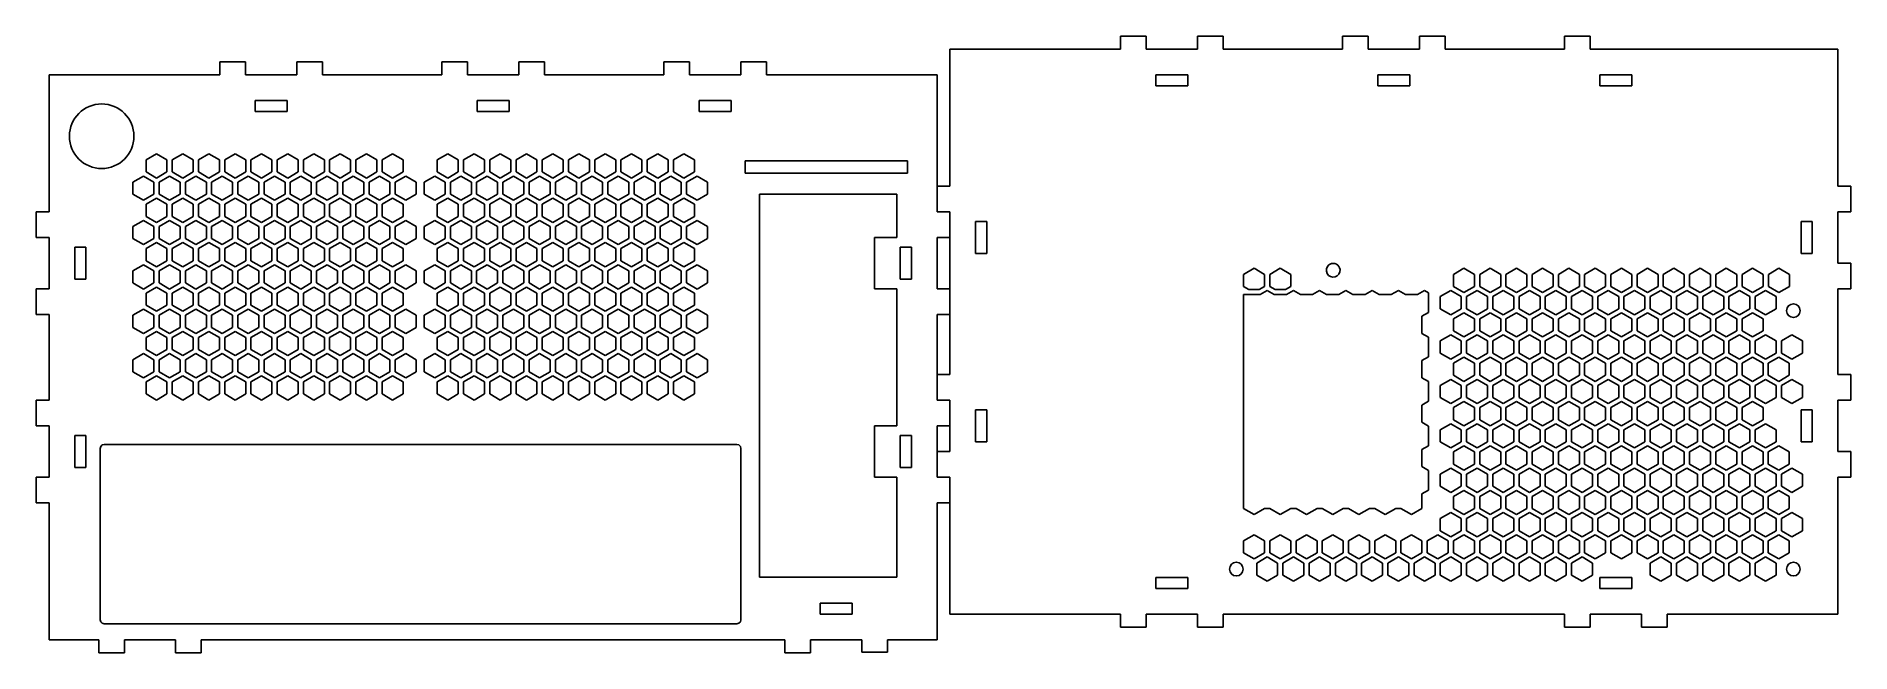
# Model space of a CAD drawing. Header units: inches. Extents: x 524 to 973, y 13 to 166.
import ezdxf

# ---------------------------------------------------------------- set-up
doc = ezdxf.new("R2010")
doc.units = ezdxf.units.IN
doc.header["$MEASUREMENT"] = 0
doc.layers.get('0').update_dxf_attribs({"true_color": 0xff5454})

msp = doc.modelspace()

# ---------------------------------------------------------------- linework, layer by layer
for p, q in [((750.24, 162.45, 0), (792.54, 162.45, 0)), ((750.24, 128.49, 0), (750.24, 162.45, 0)), ((792.54, 165.63, 0), (798.89, 165.63, 0)), ((792.54, 162.45, 0), (792.54, 165.63, 0)), ((798.89, 162.45, 0), (798.89, 165.63, 0)), ((798.89, 162.45, 0), (811.59, 162.45, 0)), ((811.59, 165.63, 0), (817.94, 165.63, 0)), ((811.59, 162.45, 0), (811.59, 165.63, 0)), ((817.94, 162.45, 0), (817.94, 165.63, 0)), ((817.94, 162.45, 0), (847.54, 162.45, 0)), ((847.54, 162.45, 0), (847.54, 165.63, 0)), ((847.54, 165.63, 0), (853.89, 165.63, 0)), ((853.89, 162.45, 0), (853.89, 165.63, 0)), ((853.89, 162.45, 0), (866.59, 162.45, 0)), ((866.59, 162.45, 0), (866.59, 165.63, 0)), ((866.59, 165.63, 0), (872.94, 165.63, 0)), ((872.94, 162.45, 0), (872.94, 165.63, 0)), ((872.94, 162.45, 0), (902.54, 162.45, 0)), ((902.54, 162.45, 0), (902.54, 165.63, 0)), ((902.54, 165.63, 0), (908.89, 165.63, 0)), ((908.89, 162.45, 0), (908.89, 165.63, 0)), ((908.89, 162.45, 0), (921.59, 162.45, 0)), ((921.59, 162.45, 0), (927.94, 162.45, 0)), ((927.94, 162.45, 0), (970.24, 162.45, 0)), ((970.24, 162.45, 0), (970.24, 128.49, 0)), ((575.71, 159.28, 0), (569.36, 159.28, 0)), ((569.36, 156.1, 0), (569.36, 159.28, 0)), ((575.71, 156.1, 0), (575.71, 159.28, 0)), ((594.76, 159.28, 0), (588.41, 159.28, 0)), ((588.41, 156.1, 0), (588.41, 159.28, 0)), ((594.76, 156.1, 0), (594.76, 159.28, 0)), ((630.71, 159.28, 0), (624.36, 159.28, 0)), ((624.36, 156.1, 0), (624.36, 159.28, 0)), ((630.71, 156.1, 0), (630.71, 159.28, 0)), ((649.76, 159.28, 0), (643.41, 159.28, 0)), ((643.41, 156.1, 0), (643.41, 159.28, 0)), ((649.76, 156.1, 0), (649.76, 159.28, 0)), ((685.71, 159.28, 0), (679.36, 159.28, 0)), ((679.36, 156.1, 0), (679.36, 159.28, 0)), ((685.71, 156.1, 0), (685.71, 159.28, 0)), ((704.76, 159.28, 0), (698.41, 159.28, 0)), ((698.41, 156.1, 0), (698.41, 159.28, 0)), ((704.76, 156.1, 0), (704.76, 159.28, 0)), ((527.06, 156.1, 0), (569.36, 156.1, 0)), ((527.06, 122.14, 0), (527.06, 156.1, 0)), ((575.71, 156.1, 0), (588.41, 156.1, 0)), ((594.76, 156.1, 0), (624.36, 156.1, 0)), ((630.71, 156.1, 0), (643.41, 156.1, 0)), ((649.76, 156.1, 0), (679.36, 156.1, 0)), ((685.71, 156.1, 0), (698.41, 156.1, 0)), ((704.76, 156.1, 0), (747.06, 156.1, 0)), ((747.06, 156.1, 0), (747.06, 128.49, 0)), ((801.27, 156.1, 0), (801.27, 153.33, 0)), ((809.21, 156.1, 0), (801.27, 156.1, 0)), ((801.27, 153.33, 0), (809.21, 153.33, 0)), ((809.21, 153.33, 0), (809.21, 156.1, 0)), ((864.21, 156.1, 0), (856.27, 156.1, 0)), ((856.27, 156.1, 0), (856.27, 153.33, 0)), ((856.27, 153.33, 0), (864.21, 153.33, 0)), ((864.21, 153.33, 0), (864.21, 156.1, 0)), ((919.21, 156.1, 0), (911.27, 156.1, 0)), ((911.27, 156.1, 0), (911.27, 153.33, 0)), ((911.27, 153.33, 0), (919.21, 153.33, 0)), ((919.21, 153.33, 0), (919.21, 156.1, 0)), ((578.09, 149.75, 0), (586.03, 149.75, 0)), ((578.09, 146.98, 0), (578.09, 149.75, 0)), ((586.03, 149.75, 0), (586.03, 146.98, 0)), ((633.09, 149.75, 0), (641.03, 149.75, 0)), ((633.09, 146.98, 0), (633.09, 149.75, 0)), ((641.03, 149.75, 0), (641.03, 146.98, 0)), ((688.09, 149.75, 0), (696.03, 149.75, 0)), ((688.09, 146.98, 0), (688.09, 149.75, 0)), ((696.03, 149.75, 0), (696.03, 146.98, 0)), ((586.03, 146.98, 0), (578.09, 146.98, 0)), ((641.03, 146.98, 0), (633.09, 146.98, 0)), ((696.03, 146.98, 0), (688.09, 146.98, 0)), ((553.67, 136.52, 0), (551.07, 135.02, 0)), ((551.07, 135.02, 0), (551.07, 132.02, 0)), ((556.27, 135.02, 0), (553.67, 136.52, 0)), ((556.27, 132.02, 0), (556.27, 135.02, 0)), ((560.17, 136.52, 0), (557.57, 135.02, 0)), ((557.57, 135.02, 0), (557.57, 132.02, 0)), ((562.77, 135.02, 0), (560.17, 136.52, 0)), ((562.77, 132.02, 0), (562.77, 135.02, 0)), ((566.67, 136.52, 0), (564.07, 135.02, 0)), ((564.07, 135.02, 0), (564.07, 132.02, 0)), ((569.27, 135.02, 0), (566.67, 136.52, 0)), ((569.27, 132.02, 0), (569.27, 135.02, 0)), ((573.17, 136.52, 0), (570.57, 135.02, 0)), ((570.57, 135.02, 0), (570.57, 132.02, 0)), ((575.77, 135.02, 0), (573.17, 136.52, 0)), ((575.77, 132.02, 0), (575.77, 135.02, 0)), ((579.67, 136.52, 0), (577.07, 135.02, 0)), ((577.07, 135.02, 0), (577.07, 132.02, 0)), ((582.27, 135.02, 0), (579.67, 136.52, 0)), ((582.27, 132.02, 0), (582.27, 135.02, 0)), ((586.17, 136.52, 0), (583.57, 135.02, 0)), ((583.57, 135.02, 0), (583.57, 132.02, 0)), ((588.77, 135.02, 0), (586.17, 136.52, 0)), ((588.77, 132.02, 0), (588.77, 135.02, 0)), ((592.67, 136.52, 0), (590.07, 135.02, 0)), ((590.07, 135.02, 0), (590.07, 132.02, 0)), ((595.27, 135.02, 0), (592.67, 136.52, 0)), ((595.27, 132.02, 0), (595.27, 135.02, 0)), ((599.17, 136.52, 0), (596.57, 135.02, 0)), ((596.57, 135.02, 0), (596.57, 132.02, 0)), ((601.77, 135.02, 0), (599.17, 136.52, 0)), ((601.77, 132.02, 0), (601.77, 135.02, 0)), ((605.67, 136.52, 0), (603.07, 135.02, 0)), ((603.07, 135.02, 0), (603.07, 132.02, 0)), ((608.27, 135.02, 0), (605.67, 136.52, 0)), ((608.27, 132.02, 0), (608.27, 135.02, 0)), ((612.17, 136.52, 0), (609.57, 135.02, 0)), ((609.57, 135.02, 0), (609.57, 132.02, 0)), ((614.77, 135.02, 0), (612.17, 136.52, 0)), ((614.77, 132.02, 0), (614.77, 135.02, 0)), ((625.84, 136.52, 0), (623.24, 135.02, 0)), ((623.24, 135.02, 0), (623.24, 132.02, 0)), ((628.44, 135.02, 0), (625.84, 136.52, 0)), ((628.44, 132.02, 0), (628.44, 135.02, 0)), ((632.34, 136.52, 0), (629.74, 135.02, 0)), ((629.74, 135.02, 0), (629.74, 132.02, 0)), ((634.94, 135.02, 0), (632.34, 136.52, 0)), ((634.94, 132.02, 0), (634.94, 135.02, 0)), ((638.84, 136.52, 0), (636.24, 135.02, 0)), ((636.24, 135.02, 0), (636.24, 132.02, 0)), ((641.44, 135.02, 0), (638.84, 136.52, 0)), ((641.44, 132.02, 0), (641.44, 135.02, 0)), ((645.34, 136.52, 0), (642.74, 135.02, 0)), ((642.74, 135.02, 0), (642.74, 132.02, 0)), ((647.94, 135.02, 0), (645.34, 136.52, 0)), ((647.94, 132.02, 0), (647.94, 135.02, 0)), ((651.84, 136.52, 0), (649.24, 135.02, 0)), ((649.24, 135.02, 0), (649.24, 132.02, 0)), ((654.44, 135.02, 0), (651.84, 136.52, 0)), ((654.44, 132.02, 0), (654.44, 135.02, 0)), ((658.34, 136.52, 0), (655.74, 135.02, 0)), ((655.74, 135.02, 0), (655.74, 132.02, 0)), ((660.94, 135.02, 0), (658.34, 136.52, 0)), ((660.94, 132.02, 0), (660.94, 135.02, 0)), ((664.84, 136.52, 0), (662.24, 135.02, 0)), ((662.24, 135.02, 0), (662.24, 132.02, 0)), ((667.44, 135.02, 0), (664.84, 136.52, 0)), ((667.44, 132.02, 0), (667.44, 135.02, 0)), ((671.34, 136.52, 0), (668.74, 135.02, 0)), ((668.74, 135.02, 0), (668.74, 132.02, 0)), ((673.94, 135.02, 0), (671.34, 136.52, 0)), ((673.94, 132.02, 0), (673.94, 135.02, 0)), ((677.84, 136.52, 0), (675.24, 135.02, 0)), ((675.24, 135.02, 0), (675.24, 132.02, 0)), ((680.44, 135.02, 0), (677.84, 136.52, 0)), ((680.44, 132.02, 0), (680.44, 135.02, 0)), ((684.34, 136.52, 0), (681.74, 135.02, 0)), ((681.74, 135.02, 0), (681.74, 132.02, 0)), ((686.94, 135.02, 0), (684.34, 136.52, 0)), ((686.94, 132.02, 0), (686.94, 135.02, 0)), ((550.42, 131.02, 0), (547.82, 129.52, 0)), ((553.02, 129.52, 0), (550.42, 131.02, 0)), ((551.07, 132.02, 0), (553.67, 130.52, 0)), ((553.67, 130.52, 0), (556.27, 132.02, 0)), ((556.92, 131.02, 0), (554.32, 129.52, 0)), ((559.52, 129.52, 0), (556.92, 131.02, 0)), ((557.57, 132.02, 0), (560.17, 130.52, 0)), ((560.17, 130.52, 0), (562.77, 132.02, 0)), ((563.42, 131.02, 0), (560.82, 129.52, 0)), ((566.02, 129.52, 0), (563.42, 131.02, 0)), ((564.07, 132.02, 0), (566.67, 130.52, 0)), ((566.67, 130.52, 0), (569.27, 132.02, 0)), ((569.92, 131.02, 0), (567.32, 129.52, 0)), ((572.52, 129.52, 0), (569.92, 131.02, 0)), ((570.57, 132.02, 0), (573.17, 130.52, 0)), ((573.17, 130.52, 0), (575.77, 132.02, 0)), ((576.42, 131.02, 0), (573.82, 129.52, 0)), ((579.02, 129.52, 0), (576.42, 131.02, 0)), ((577.07, 132.02, 0), (579.67, 130.52, 0)), ((579.67, 130.52, 0), (582.27, 132.02, 0)), ((582.92, 131.02, 0), (580.32, 129.52, 0)), ((585.52, 129.52, 0), (582.92, 131.02, 0)), ((583.57, 132.02, 0), (586.17, 130.52, 0)), ((586.17, 130.52, 0), (588.77, 132.02, 0)), ((589.42, 131.02, 0), (586.82, 129.52, 0)), ((592.02, 129.52, 0), (589.42, 131.02, 0)), ((590.07, 132.02, 0), (592.67, 130.52, 0)), ((592.67, 130.52, 0), (595.27, 132.02, 0)), ((595.92, 131.02, 0), (593.32, 129.52, 0)), ((598.52, 129.52, 0), (595.92, 131.02, 0)), ((596.57, 132.02, 0), (599.17, 130.52, 0)), ((599.17, 130.52, 0), (601.77, 132.02, 0)), ((602.42, 131.02, 0), (599.82, 129.52, 0)), ((605.02, 129.52, 0), (602.42, 131.02, 0)), ((603.07, 132.02, 0), (605.67, 130.52, 0)), ((605.67, 130.52, 0), (608.27, 132.02, 0)), ((608.92, 131.02, 0), (606.32, 129.52, 0)), ((611.52, 129.52, 0), (608.92, 131.02, 0)), ((609.57, 132.02, 0), (612.17, 130.52, 0)), ((612.17, 130.52, 0), (614.77, 132.02, 0)), ((615.42, 131.02, 0), (612.82, 129.52, 0)), ((618.02, 129.52, 0), (615.42, 131.02, 0)), ((622.59, 131.02, 0), (619.99, 129.52, 0)), ((625.19, 129.52, 0), (622.59, 131.02, 0)), ((623.24, 132.02, 0), (625.84, 130.52, 0)), ((625.84, 130.52, 0), (628.44, 132.02, 0)), ((629.09, 131.02, 0), (626.49, 129.52, 0)), ((631.69, 129.52, 0), (629.09, 131.02, 0)), ((629.74, 132.02, 0), (632.34, 130.52, 0)), ((632.34, 130.52, 0), (634.94, 132.02, 0)), ((635.59, 131.02, 0), (632.99, 129.52, 0)), ((638.19, 129.52, 0), (635.59, 131.02, 0)), ((636.24, 132.02, 0), (638.84, 130.52, 0)), ((638.84, 130.52, 0), (641.44, 132.02, 0)), ((642.09, 131.02, 0), (639.49, 129.52, 0)), ((644.69, 129.52, 0), (642.09, 131.02, 0)), ((642.74, 132.02, 0), (645.34, 130.52, 0)), ((645.34, 130.52, 0), (647.94, 132.02, 0)), ((648.59, 131.02, 0), (645.99, 129.52, 0)), ((651.19, 129.52, 0), (648.59, 131.02, 0)), ((649.24, 132.02, 0), (651.84, 130.52, 0)), ((651.84, 130.52, 0), (654.44, 132.02, 0)), ((655.09, 131.02, 0), (652.49, 129.52, 0)), ((657.69, 129.52, 0), (655.09, 131.02, 0)), ((655.74, 132.02, 0), (658.34, 130.52, 0)), ((658.34, 130.52, 0), (660.94, 132.02, 0)), ((661.59, 131.02, 0), (658.99, 129.52, 0)), ((664.19, 129.52, 0), (661.59, 131.02, 0)), ((662.24, 132.02, 0), (664.84, 130.52, 0)), ((664.84, 130.52, 0), (667.44, 132.02, 0)), ((668.09, 131.02, 0), (665.49, 129.52, 0)), ((670.69, 129.52, 0), (668.09, 131.02, 0)), ((668.74, 132.02, 0), (671.34, 130.52, 0)), ((671.34, 130.52, 0), (673.94, 132.02, 0)), ((674.59, 131.02, 0), (671.99, 129.52, 0)), ((677.19, 129.52, 0), (674.59, 131.02, 0)), ((675.24, 132.02, 0), (677.84, 130.52, 0)), ((677.84, 130.52, 0), (680.44, 132.02, 0)), ((681.09, 131.02, 0), (678.49, 129.52, 0)), ((683.69, 129.52, 0), (681.09, 131.02, 0)), ((681.74, 132.02, 0), (684.34, 130.52, 0)), ((684.34, 130.52, 0), (686.94, 132.02, 0)), ((687.59, 131.02, 0), (684.99, 129.52, 0)), ((690.19, 129.52, 0), (687.59, 131.02, 0)), ((739.73, 134.75, 0), (699.52, 134.75, 0)), ((699.52, 134.75, 0), (699.52, 133.75, 0)), ((699.52, 133.75, 0), (699.52, 132.75, 0)), ((699.52, 132.75, 0), (699.52, 131.75, 0)), ((699.52, 131.75, 0), (739.73, 131.75, 0)), ((739.73, 131.75, 0), (739.73, 134.75, 0)), ((547.82, 129.52, 0), (547.82, 126.52, 0)), ((547.82, 126.52, 0), (550.42, 125.02, 0)), ((550.42, 125.02, 0), (553.02, 126.52, 0)), ((553.02, 126.52, 0), (553.02, 129.52, 0)), ((554.32, 129.52, 0), (554.32, 126.52, 0)), ((554.32, 126.52, 0), (556.92, 125.02, 0)), ((556.92, 125.02, 0), (559.52, 126.52, 0)), ((559.52, 126.52, 0), (559.52, 129.52, 0)), ((560.82, 129.52, 0), (560.82, 126.52, 0)), ((560.82, 126.52, 0), (563.42, 125.02, 0)), ((563.42, 125.02, 0), (566.02, 126.52, 0)), ((566.02, 126.52, 0), (566.02, 129.52, 0)), ((567.32, 129.52, 0), (567.32, 126.52, 0)), ((567.32, 126.52, 0), (569.92, 125.02, 0)), ((569.92, 125.02, 0), (572.52, 126.52, 0)), ((572.52, 126.52, 0), (572.52, 129.52, 0)), ((573.82, 129.52, 0), (573.82, 126.52, 0)), ((573.82, 126.52, 0), (576.42, 125.02, 0)), ((576.42, 125.02, 0), (579.02, 126.52, 0)), ((579.02, 126.52, 0), (579.02, 129.52, 0)), ((580.32, 129.52, 0), (580.32, 126.52, 0)), ((580.32, 126.52, 0), (582.92, 125.02, 0)), ((582.92, 125.02, 0), (585.52, 126.52, 0)), ((585.52, 126.52, 0), (585.52, 129.52, 0)), ((586.82, 129.52, 0), (586.82, 126.52, 0)), ((586.82, 126.52, 0), (589.42, 125.02, 0)), ((589.42, 125.02, 0), (592.02, 126.52, 0)), ((592.02, 126.52, 0), (592.02, 129.52, 0)), ((593.32, 129.52, 0), (593.32, 126.52, 0)), ((593.32, 126.52, 0), (595.92, 125.02, 0)), ((595.92, 125.02, 0), (598.52, 126.52, 0)), ((598.52, 126.52, 0), (598.52, 129.52, 0)), ((599.82, 129.52, 0), (599.82, 126.52, 0)), ((599.82, 126.52, 0), (602.42, 125.02, 0)), ((602.42, 125.02, 0), (605.02, 126.52, 0)), ((605.02, 126.52, 0), (605.02, 129.52, 0)), ((606.32, 129.52, 0), (606.32, 126.52, 0)), ((606.32, 126.52, 0), (608.92, 125.02, 0)), ((608.92, 125.02, 0), (611.52, 126.52, 0)), ((611.52, 126.52, 0), (611.52, 129.52, 0)), ((612.82, 129.52, 0), (612.82, 126.52, 0)), ((612.82, 126.52, 0), (615.42, 125.02, 0)), ((615.42, 125.02, 0), (618.02, 126.52, 0)), ((618.02, 126.52, 0), (618.02, 129.52, 0)), ((619.99, 129.52, 0), (619.99, 126.52, 0)), ((619.99, 126.52, 0), (622.59, 125.02, 0)), ((622.59, 125.02, 0), (625.19, 126.52, 0)), ((625.19, 126.52, 0), (625.19, 129.52, 0)), ((626.49, 129.52, 0), (626.49, 126.52, 0)), ((626.49, 126.52, 0), (629.09, 125.02, 0)), ((629.09, 125.02, 0), (631.69, 126.52, 0)), ((631.69, 126.52, 0), (631.69, 129.52, 0)), ((632.99, 129.52, 0), (632.99, 126.52, 0)), ((632.99, 126.52, 0), (635.59, 125.02, 0)), ((635.59, 125.02, 0), (638.19, 126.52, 0)), ((638.19, 126.52, 0), (638.19, 129.52, 0)), ((639.49, 129.52, 0), (639.49, 126.52, 0)), ((639.49, 126.52, 0), (642.09, 125.02, 0)), ((642.09, 125.02, 0), (644.69, 126.52, 0)), ((644.69, 126.52, 0), (644.69, 129.52, 0)), ((645.99, 129.52, 0), (645.99, 126.52, 0)), ((645.99, 126.52, 0), (648.59, 125.02, 0)), ((648.59, 125.02, 0), (651.19, 126.52, 0)), ((651.19, 126.52, 0), (651.19, 129.52, 0)), ((652.49, 129.52, 0), (652.49, 126.52, 0)), ((652.49, 126.52, 0), (655.09, 125.02, 0)), ((655.09, 125.02, 0), (657.69, 126.52, 0)), ((657.69, 126.52, 0), (657.69, 129.52, 0)), ((658.99, 129.52, 0), (658.99, 126.52, 0)), ((658.99, 126.52, 0), (661.59, 125.02, 0)), ((661.59, 125.02, 0), (664.19, 126.52, 0)), ((664.19, 126.52, 0), (664.19, 129.52, 0)), ((665.49, 129.52, 0), (665.49, 126.52, 0)), ((665.49, 126.52, 0), (668.09, 125.02, 0)), ((668.09, 125.02, 0), (670.69, 126.52, 0)), ((670.69, 126.52, 0), (670.69, 129.52, 0)), ((671.99, 129.52, 0), (671.99, 126.52, 0)), ((671.99, 126.52, 0), (674.59, 125.02, 0)), ((674.59, 125.02, 0), (677.19, 126.52, 0)), ((677.19, 126.52, 0), (677.19, 129.52, 0)), ((678.49, 129.52, 0), (678.49, 126.52, 0)), ((678.49, 126.52, 0), (681.09, 125.02, 0)), ((681.09, 125.02, 0), (683.69, 126.52, 0)), ((683.69, 126.52, 0), (683.69, 129.52, 0)), ((684.99, 129.52, 0), (684.99, 126.52, 0)), ((684.99, 126.52, 0), (687.59, 125.02, 0)), ((687.59, 125.02, 0), (690.19, 126.52, 0)), ((690.19, 126.52, 0), (690.19, 129.52, 0)), ((703.06, 31.61, 0), (703.06, 126.5, 0)), ((703.06, 126.5, 0), (737.06, 126.5, 0)), ((737.06, 126.5, 0), (737.06, 115.79, 0)), ((747.06, 128.49, 0), (747.06, 122.14, 0)), ((750.24, 128.49, 0), (747.06, 128.49, 0)), ((970.24, 128.49, 0), (973.41, 128.49, 0)), ((973.41, 128.49, 0), (973.41, 122.14, 0)), ((527.06, 122.14, 0), (523.89, 122.14, 0)), ((523.89, 122.14, 0), (523.89, 115.79, 0)), ((553.67, 125.52, 0), (551.07, 124.02, 0)), ((551.07, 124.02, 0), (551.07, 121.02, 0)), ((556.27, 124.02, 0), (553.67, 125.52, 0)), ((556.27, 121.02, 0), (556.27, 124.02, 0)), ((560.17, 125.52, 0), (557.57, 124.02, 0)), ((557.57, 124.02, 0), (557.57, 121.02, 0)), ((562.77, 124.02, 0), (560.17, 125.52, 0)), ((562.77, 121.02, 0), (562.77, 124.02, 0)), ((566.67, 125.52, 0), (564.07, 124.02, 0)), ((564.07, 124.02, 0), (564.07, 121.02, 0)), ((569.27, 124.02, 0), (566.67, 125.52, 0)), ((569.27, 121.02, 0), (569.27, 124.02, 0)), ((573.17, 125.52, 0), (570.57, 124.02, 0)), ((570.57, 124.02, 0), (570.57, 121.02, 0)), ((575.77, 124.02, 0), (573.17, 125.52, 0)), ((575.77, 121.02, 0), (575.77, 124.02, 0)), ((579.67, 125.52, 0), (577.07, 124.02, 0)), ((577.07, 124.02, 0), (577.07, 121.02, 0)), ((582.27, 124.02, 0), (579.67, 125.52, 0)), ((582.27, 121.02, 0), (582.27, 124.02, 0)), ((586.17, 125.52, 0), (583.57, 124.02, 0)), ((583.57, 124.02, 0), (583.57, 121.02, 0)), ((588.77, 124.02, 0), (586.17, 125.52, 0)), ((588.77, 121.02, 0), (588.77, 124.02, 0)), ((592.67, 125.52, 0), (590.07, 124.02, 0)), ((590.07, 124.02, 0), (590.07, 121.02, 0)), ((595.27, 124.02, 0), (592.67, 125.52, 0)), ((595.27, 121.02, 0), (595.27, 124.02, 0)), ((599.17, 125.52, 0), (596.57, 124.02, 0)), ((596.57, 124.02, 0), (596.57, 121.02, 0)), ((601.77, 124.02, 0), (599.17, 125.52, 0)), ((601.77, 121.02, 0), (601.77, 124.02, 0)), ((605.67, 125.52, 0), (603.07, 124.02, 0)), ((603.07, 124.02, 0), (603.07, 121.02, 0)), ((608.27, 124.02, 0), (605.67, 125.52, 0)), ((608.27, 121.02, 0), (608.27, 124.02, 0)), ((612.17, 125.52, 0), (609.57, 124.02, 0)), ((609.57, 124.02, 0), (609.57, 121.02, 0)), ((614.77, 124.02, 0), (612.17, 125.52, 0)), ((614.77, 121.02, 0), (614.77, 124.02, 0)), ((625.84, 125.52, 0), (623.24, 124.02, 0)), ((623.24, 124.02, 0), (623.24, 121.02, 0)), ((628.44, 124.02, 0), (625.84, 125.52, 0)), ((628.44, 121.02, 0), (628.44, 124.02, 0)), ((632.34, 125.52, 0), (629.74, 124.02, 0)), ((629.74, 124.02, 0), (629.74, 121.02, 0)), ((634.94, 124.02, 0), (632.34, 125.52, 0)), ((634.94, 121.02, 0), (634.94, 124.02, 0)), ((638.84, 125.52, 0), (636.24, 124.02, 0)), ((636.24, 124.02, 0), (636.24, 121.02, 0)), ((641.44, 124.02, 0), (638.84, 125.52, 0)), ((641.44, 121.02, 0), (641.44, 124.02, 0)), ((645.34, 125.52, 0), (642.74, 124.02, 0)), ((642.74, 124.02, 0), (642.74, 121.02, 0)), ((647.94, 124.02, 0), (645.34, 125.52, 0)), ((647.94, 121.02, 0), (647.94, 124.02, 0)), ((651.84, 125.52, 0), (649.24, 124.02, 0)), ((649.24, 124.02, 0), (649.24, 121.02, 0)), ((654.44, 124.02, 0), (651.84, 125.52, 0)), ((654.44, 121.02, 0), (654.44, 124.02, 0)), ((658.34, 125.52, 0), (655.74, 124.02, 0)), ((655.74, 124.02, 0), (655.74, 121.02, 0)), ((660.94, 124.02, 0), (658.34, 125.52, 0)), ((660.94, 121.02, 0), (660.94, 124.02, 0)), ((664.84, 125.52, 0), (662.24, 124.02, 0)), ((662.24, 124.02, 0), (662.24, 121.02, 0)), ((667.44, 124.02, 0), (664.84, 125.52, 0)), ((667.44, 121.02, 0), (667.44, 124.02, 0)), ((671.34, 125.52, 0), (668.74, 124.02, 0)), ((668.74, 124.02, 0), (668.74, 121.02, 0)), ((673.94, 124.02, 0), (671.34, 125.52, 0)), ((673.94, 121.02, 0), (673.94, 124.02, 0)), ((677.84, 125.52, 0), (675.24, 124.02, 0)), ((675.24, 124.02, 0), (675.24, 121.02, 0)), ((680.44, 124.02, 0), (677.84, 125.52, 0)), ((680.44, 121.02, 0), (680.44, 124.02, 0)), ((684.34, 125.52, 0), (681.74, 124.02, 0)), ((681.74, 124.02, 0), (681.74, 121.02, 0)), ((686.94, 124.02, 0), (684.34, 125.52, 0)), ((686.94, 121.02, 0), (686.94, 124.02, 0)), ((747.06, 122.14, 0), (750.24, 122.14, 0)), ((750.24, 120.92, 0), (750.24, 122.14, 0)), ((970.24, 122.14, 0), (970.24, 109.44, 0)), ((970.24, 122.14, 0), (973.41, 122.14, 0)), ((550.42, 120.02, 0), (547.82, 118.52, 0)), ((547.82, 118.52, 0), (547.82, 115.52, 0)), ((553.02, 118.52, 0), (550.42, 120.02, 0)), ((551.07, 121.02, 0), (553.67, 119.52, 0)), ((553.02, 115.52, 0), (553.02, 118.52, 0)), ((553.67, 119.52, 0), (556.27, 121.02, 0)), ((556.92, 120.02, 0), (554.32, 118.52, 0)), ((554.32, 118.52, 0), (554.32, 115.52, 0)), ((559.52, 118.52, 0), (556.92, 120.02, 0)), ((557.57, 121.02, 0), (560.17, 119.52, 0)), ((559.52, 115.52, 0), (559.52, 118.52, 0)), ((560.17, 119.52, 0), (562.77, 121.02, 0)), ((563.42, 120.02, 0), (560.82, 118.52, 0)), ((560.82, 118.52, 0), (560.82, 115.52, 0)), ((566.02, 118.52, 0), (563.42, 120.02, 0)), ((564.07, 121.02, 0), (566.67, 119.52, 0)), ((566.02, 115.52, 0), (566.02, 118.52, 0)), ((566.67, 119.52, 0), (569.27, 121.02, 0)), ((569.92, 120.02, 0), (567.32, 118.52, 0)), ((567.32, 118.52, 0), (567.32, 115.52, 0)), ((572.52, 118.52, 0), (569.92, 120.02, 0)), ((570.57, 121.02, 0), (573.17, 119.52, 0)), ((572.52, 115.52, 0), (572.52, 118.52, 0)), ((573.17, 119.52, 0), (575.77, 121.02, 0)), ((576.42, 120.02, 0), (573.82, 118.52, 0)), ((573.82, 118.52, 0), (573.82, 115.52, 0)), ((579.02, 118.52, 0), (576.42, 120.02, 0)), ((577.07, 121.02, 0), (579.67, 119.52, 0)), ((579.02, 115.52, 0), (579.02, 118.52, 0)), ((579.67, 119.52, 0), (582.27, 121.02, 0)), ((582.92, 120.02, 0), (580.32, 118.52, 0)), ((580.32, 118.52, 0), (580.32, 115.52, 0)), ((585.52, 118.52, 0), (582.92, 120.02, 0)), ((583.57, 121.02, 0), (586.17, 119.52, 0)), ((585.52, 115.52, 0), (585.52, 118.52, 0)), ((586.17, 119.52, 0), (588.77, 121.02, 0)), ((589.42, 120.02, 0), (586.82, 118.52, 0)), ((586.82, 118.52, 0), (586.82, 115.52, 0)), ((592.02, 118.52, 0), (589.42, 120.02, 0)), ((590.07, 121.02, 0), (592.67, 119.52, 0)), ((592.02, 115.52, 0), (592.02, 118.52, 0)), ((592.67, 119.52, 0), (595.27, 121.02, 0)), ((595.92, 120.02, 0), (593.32, 118.52, 0)), ((593.32, 118.52, 0), (593.32, 115.52, 0)), ((598.52, 118.52, 0), (595.92, 120.02, 0)), ((596.57, 121.02, 0), (599.17, 119.52, 0)), ((598.52, 115.52, 0), (598.52, 118.52, 0)), ((599.17, 119.52, 0), (601.77, 121.02, 0)), ((602.42, 120.02, 0), (599.82, 118.52, 0)), ((599.82, 118.52, 0), (599.82, 115.52, 0)), ((605.02, 118.52, 0), (602.42, 120.02, 0)), ((603.07, 121.02, 0), (605.67, 119.52, 0)), ((605.02, 115.52, 0), (605.02, 118.52, 0)), ((605.67, 119.52, 0), (608.27, 121.02, 0)), ((608.92, 120.02, 0), (606.32, 118.52, 0)), ((606.32, 118.52, 0), (606.32, 115.52, 0)), ((611.52, 118.52, 0), (608.92, 120.02, 0)), ((609.57, 121.02, 0), (612.17, 119.52, 0)), ((611.52, 115.52, 0), (611.52, 118.52, 0)), ((612.17, 119.52, 0), (614.77, 121.02, 0)), ((615.42, 120.02, 0), (612.82, 118.52, 0)), ((612.82, 118.52, 0), (612.82, 115.52, 0)), ((618.02, 118.52, 0), (615.42, 120.02, 0)), ((618.02, 115.52, 0), (618.02, 118.52, 0)), ((622.59, 120.02, 0), (619.99, 118.52, 0)), ((619.99, 118.52, 0), (619.99, 115.52, 0)), ((625.19, 118.52, 0), (622.59, 120.02, 0)), ((623.24, 121.02, 0), (625.84, 119.52, 0)), ((625.19, 115.52, 0), (625.19, 118.52, 0)), ((625.84, 119.52, 0), (628.44, 121.02, 0)), ((629.09, 120.02, 0), (626.49, 118.52, 0)), ((626.49, 118.52, 0), (626.49, 115.52, 0)), ((631.69, 118.52, 0), (629.09, 120.02, 0)), ((629.74, 121.02, 0), (632.34, 119.52, 0)), ((631.69, 115.52, 0), (631.69, 118.52, 0)), ((632.34, 119.52, 0), (634.94, 121.02, 0)), ((635.59, 120.02, 0), (632.99, 118.52, 0)), ((632.99, 118.52, 0), (632.99, 115.52, 0)), ((638.19, 118.52, 0), (635.59, 120.02, 0)), ((636.24, 121.02, 0), (638.84, 119.52, 0)), ((638.19, 115.52, 0), (638.19, 118.52, 0)), ((638.84, 119.52, 0), (641.44, 121.02, 0)), ((642.09, 120.02, 0), (639.49, 118.52, 0)), ((639.49, 118.52, 0), (639.49, 115.52, 0)), ((644.69, 118.52, 0), (642.09, 120.02, 0)), ((642.74, 121.02, 0), (645.34, 119.52, 0)), ((644.69, 115.52, 0), (644.69, 118.52, 0)), ((645.34, 119.52, 0), (647.94, 121.02, 0)), ((648.59, 120.02, 0), (645.99, 118.52, 0)), ((645.99, 118.52, 0), (645.99, 115.52, 0)), ((651.19, 118.52, 0), (648.59, 120.02, 0)), ((649.24, 121.02, 0), (651.84, 119.52, 0)), ((651.19, 115.52, 0), (651.19, 118.52, 0)), ((651.84, 119.52, 0), (654.44, 121.02, 0)), ((655.09, 120.02, 0), (652.49, 118.52, 0)), ((652.49, 118.52, 0), (652.49, 115.52, 0)), ((657.69, 118.52, 0), (655.09, 120.02, 0)), ((655.74, 121.02, 0), (658.34, 119.52, 0)), ((657.69, 115.52, 0), (657.69, 118.52, 0)), ((658.34, 119.52, 0), (660.94, 121.02, 0)), ((661.59, 120.02, 0), (658.99, 118.52, 0)), ((658.99, 118.52, 0), (658.99, 115.52, 0)), ((664.19, 118.52, 0), (661.59, 120.02, 0)), ((662.24, 121.02, 0), (664.84, 119.52, 0)), ((664.19, 115.52, 0), (664.19, 118.52, 0)), ((664.84, 119.52, 0), (667.44, 121.02, 0)), ((668.09, 120.02, 0), (665.49, 118.52, 0)), ((665.49, 118.52, 0), (665.49, 115.52, 0)), ((670.69, 118.52, 0), (668.09, 120.02, 0)), ((668.74, 121.02, 0), (671.34, 119.52, 0)), ((670.69, 115.52, 0), (670.69, 118.52, 0)), ((671.34, 119.52, 0), (673.94, 121.02, 0)), ((674.59, 120.02, 0), (671.99, 118.52, 0)), ((671.99, 118.52, 0), (671.99, 115.52, 0)), ((677.19, 118.52, 0), (674.59, 120.02, 0)), ((675.24, 121.02, 0), (677.84, 119.52, 0)), ((677.19, 115.52, 0), (677.19, 118.52, 0)), ((677.84, 119.52, 0), (680.44, 121.02, 0)), ((681.09, 120.02, 0), (678.49, 118.52, 0)), ((678.49, 118.52, 0), (678.49, 115.52, 0)), ((683.69, 118.52, 0), (681.09, 120.02, 0)), ((681.74, 121.02, 0), (684.34, 119.52, 0)), ((683.69, 115.52, 0), (683.69, 118.52, 0)), ((684.34, 119.52, 0), (686.94, 121.02, 0)), ((687.59, 120.02, 0), (684.99, 118.52, 0)), ((684.99, 118.52, 0), (684.99, 115.52, 0)), ((690.19, 118.52, 0), (687.59, 120.02, 0)), ((690.19, 115.52, 0), (690.19, 118.52, 0)), ((750.24, 115.79, 0), (750.24, 120.92, 0)), ((756.59, 119.76, 0), (756.59, 111.82, 0)), ((759.37, 119.76, 0), (756.59, 119.76, 0)), ((759.37, 111.82, 0), (759.37, 119.76, 0)), ((961.11, 119.76, 0), (961.11, 111.82, 0)), ((963.89, 119.76, 0), (961.11, 119.76, 0)), ((963.89, 111.82, 0), (963.89, 119.76, 0)), ((527.06, 115.79, 0), (523.89, 115.79, 0)), ((527.06, 103.09, 0), (527.06, 115.79, 0)), ((533.41, 105.47, 0), (533.41, 113.41, 0)), ((533.41, 113.41, 0), (536.19, 113.41, 0)), ((536.19, 113.41, 0), (536.19, 105.47, 0)), ((547.82, 115.52, 0), (550.42, 114.02, 0)), ((550.42, 114.02, 0), (553.02, 115.52, 0)), ((553.67, 114.52, 0), (551.07, 113.02, 0)), ((551.07, 113.02, 0), (551.07, 110.02, 0)), ((556.27, 113.02, 0), (553.67, 114.52, 0)), ((554.32, 115.52, 0), (556.92, 114.02, 0)), ((556.27, 110.02, 0), (556.27, 113.02, 0)), ((556.92, 114.02, 0), (559.52, 115.52, 0)), ((560.17, 114.52, 0), (557.57, 113.02, 0)), ((557.57, 113.02, 0), (557.57, 110.02, 0)), ((562.77, 113.02, 0), (560.17, 114.52, 0)), ((560.82, 115.52, 0), (563.42, 114.02, 0)), ((562.77, 110.02, 0), (562.77, 113.02, 0)), ((563.42, 114.02, 0), (566.02, 115.52, 0)), ((566.67, 114.52, 0), (564.07, 113.02, 0)), ((564.07, 113.02, 0), (564.07, 110.02, 0)), ((569.27, 113.02, 0), (566.67, 114.52, 0)), ((567.32, 115.52, 0), (569.92, 114.02, 0)), ((569.27, 110.02, 0), (569.27, 113.02, 0)), ((569.92, 114.02, 0), (572.52, 115.52, 0)), ((573.17, 114.52, 0), (570.57, 113.02, 0)), ((570.57, 113.02, 0), (570.57, 110.02, 0)), ((575.77, 113.02, 0), (573.17, 114.52, 0)), ((573.82, 115.52, 0), (576.42, 114.02, 0)), ((575.77, 110.02, 0), (575.77, 113.02, 0)), ((576.42, 114.02, 0), (579.02, 115.52, 0)), ((579.67, 114.52, 0), (577.07, 113.02, 0)), ((577.07, 113.02, 0), (577.07, 110.02, 0)), ((582.27, 113.02, 0), (579.67, 114.52, 0)), ((580.32, 115.52, 0), (582.92, 114.02, 0)), ((582.27, 110.02, 0), (582.27, 113.02, 0)), ((582.92, 114.02, 0), (585.52, 115.52, 0)), ((586.17, 114.52, 0), (583.57, 113.02, 0)), ((583.57, 113.02, 0), (583.57, 110.02, 0)), ((588.77, 113.02, 0), (586.17, 114.52, 0)), ((586.82, 115.52, 0), (589.42, 114.02, 0)), ((588.77, 110.02, 0), (588.77, 113.02, 0)), ((589.42, 114.02, 0), (592.02, 115.52, 0)), ((592.67, 114.52, 0), (590.07, 113.02, 0)), ((590.07, 113.02, 0), (590.07, 110.02, 0)), ((595.27, 113.02, 0), (592.67, 114.52, 0)), ((593.32, 115.52, 0), (595.92, 114.02, 0)), ((595.27, 110.02, 0), (595.27, 113.02, 0)), ((595.92, 114.02, 0), (598.52, 115.52, 0)), ((599.17, 114.52, 0), (596.57, 113.02, 0)), ((596.57, 113.02, 0), (596.57, 110.02, 0)), ((601.77, 113.02, 0), (599.17, 114.52, 0)), ((599.82, 115.52, 0), (602.42, 114.02, 0)), ((601.77, 110.02, 0), (601.77, 113.02, 0)), ((602.42, 114.02, 0), (605.02, 115.52, 0)), ((605.67, 114.52, 0), (603.07, 113.02, 0)), ((603.07, 113.02, 0), (603.07, 110.02, 0)), ((608.27, 113.02, 0), (605.67, 114.52, 0)), ((606.32, 115.52, 0), (608.92, 114.02, 0)), ((608.27, 110.02, 0), (608.27, 113.02, 0)), ((608.92, 114.02, 0), (611.52, 115.52, 0)), ((612.17, 114.52, 0), (609.57, 113.02, 0)), ((609.57, 113.02, 0), (609.57, 110.02, 0)), ((614.77, 113.02, 0), (612.17, 114.52, 0)), ((612.82, 115.52, 0), (615.42, 114.02, 0)), ((614.77, 110.02, 0), (614.77, 113.02, 0)), ((615.42, 114.02, 0), (618.02, 115.52, 0)), ((619.99, 115.52, 0), (622.59, 114.02, 0)), ((622.59, 114.02, 0), (625.19, 115.52, 0)), ((625.84, 114.52, 0), (623.24, 113.02, 0)), ((623.24, 113.02, 0), (623.24, 110.02, 0)), ((628.44, 113.02, 0), (625.84, 114.52, 0)), ((626.49, 115.52, 0), (629.09, 114.02, 0)), ((628.44, 110.02, 0), (628.44, 113.02, 0)), ((629.09, 114.02, 0), (631.69, 115.52, 0)), ((632.34, 114.52, 0), (629.74, 113.02, 0)), ((629.74, 113.02, 0), (629.74, 110.02, 0)), ((634.94, 113.02, 0), (632.34, 114.52, 0)), ((632.99, 115.52, 0), (635.59, 114.02, 0)), ((634.94, 110.02, 0), (634.94, 113.02, 0)), ((635.59, 114.02, 0), (638.19, 115.52, 0)), ((638.84, 114.52, 0), (636.24, 113.02, 0)), ((636.24, 113.02, 0), (636.24, 110.02, 0)), ((641.44, 113.02, 0), (638.84, 114.52, 0)), ((639.49, 115.52, 0), (642.09, 114.02, 0)), ((641.44, 110.02, 0), (641.44, 113.02, 0)), ((642.09, 114.02, 0), (644.69, 115.52, 0)), ((645.34, 114.52, 0), (642.74, 113.02, 0)), ((642.74, 113.02, 0), (642.74, 110.02, 0)), ((647.94, 113.02, 0), (645.34, 114.52, 0)), ((645.99, 115.52, 0), (648.59, 114.02, 0)), ((647.94, 110.02, 0), (647.94, 113.02, 0)), ((648.59, 114.02, 0), (651.19, 115.52, 0)), ((651.84, 114.52, 0), (649.24, 113.02, 0)), ((649.24, 113.02, 0), (649.24, 110.02, 0)), ((654.44, 113.02, 0), (651.84, 114.52, 0)), ((652.49, 115.52, 0), (655.09, 114.02, 0)), ((654.44, 110.02, 0), (654.44, 113.02, 0)), ((655.09, 114.02, 0), (657.69, 115.52, 0)), ((658.34, 114.52, 0), (655.74, 113.02, 0)), ((655.74, 113.02, 0), (655.74, 110.02, 0)), ((660.94, 113.02, 0), (658.34, 114.52, 0)), ((658.99, 115.52, 0), (661.59, 114.02, 0)), ((660.94, 110.02, 0), (660.94, 113.02, 0)), ((661.59, 114.02, 0), (664.19, 115.52, 0)), ((664.84, 114.52, 0), (662.24, 113.02, 0)), ((662.24, 113.02, 0), (662.24, 110.02, 0)), ((667.44, 113.02, 0), (664.84, 114.52, 0)), ((665.49, 115.52, 0), (668.09, 114.02, 0)), ((667.44, 110.02, 0), (667.44, 113.02, 0)), ((668.09, 114.02, 0), (670.69, 115.52, 0)), ((671.34, 114.52, 0), (668.74, 113.02, 0)), ((668.74, 113.02, 0), (668.74, 110.02, 0)), ((673.94, 113.02, 0), (671.34, 114.52, 0)), ((671.99, 115.52, 0), (674.59, 114.02, 0)), ((673.94, 110.02, 0), (673.94, 113.02, 0)), ((674.59, 114.02, 0), (677.19, 115.52, 0)), ((677.84, 114.52, 0), (675.24, 113.02, 0)), ((675.24, 113.02, 0), (675.24, 110.02, 0)), ((680.44, 113.02, 0), (677.84, 114.52, 0)), ((678.49, 115.52, 0), (681.09, 114.02, 0)), ((680.44, 110.02, 0), (680.44, 113.02, 0)), ((681.09, 114.02, 0), (683.69, 115.52, 0)), ((684.34, 114.52, 0), (681.74, 113.02, 0)), ((681.74, 113.02, 0), (681.74, 110.02, 0)), ((686.94, 113.02, 0), (684.34, 114.52, 0)), ((684.99, 115.52, 0), (687.59, 114.02, 0)), ((686.94, 110.02, 0), (686.94, 113.02, 0)), ((687.59, 114.02, 0), (690.19, 115.52, 0)), ((731.59, 115.79, 0), (737.06, 115.79, 0)), ((731.59, 103.09, 0), (731.59, 115.79, 0)), ((737.94, 105.47, 0), (737.94, 113.41, 0)), ((737.94, 113.41, 0), (740.71, 113.41, 0)), ((740.71, 113.41, 0), (740.71, 105.47, 0)), ((747.06, 115.79, 0), (747.06, 103.09, 0)), ((747.06, 115.79, 0), (750.24, 115.79, 0)), ((750.24, 109.44, 0), (750.24, 115.79, 0)), ((550.42, 109.02, 0), (547.82, 107.52, 0)), ((553.02, 107.52, 0), (550.42, 109.02, 0)), ((551.07, 110.02, 0), (553.67, 108.52, 0)), ((553.67, 108.52, 0), (556.27, 110.02, 0)), ((556.92, 109.02, 0), (554.32, 107.52, 0)), ((559.52, 107.52, 0), (556.92, 109.02, 0)), ((557.57, 110.02, 0), (560.17, 108.52, 0)), ((560.17, 108.52, 0), (562.77, 110.02, 0)), ((563.42, 109.02, 0), (560.82, 107.52, 0)), ((566.02, 107.52, 0), (563.42, 109.02, 0)), ((564.07, 110.02, 0), (566.67, 108.52, 0)), ((566.67, 108.52, 0), (569.27, 110.02, 0)), ((569.92, 109.02, 0), (567.32, 107.52, 0)), ((572.52, 107.52, 0), (569.92, 109.02, 0)), ((570.57, 110.02, 0), (573.17, 108.52, 0)), ((573.17, 108.52, 0), (575.77, 110.02, 0)), ((576.42, 109.02, 0), (573.82, 107.52, 0)), ((579.02, 107.52, 0), (576.42, 109.02, 0)), ((577.07, 110.02, 0), (579.67, 108.52, 0)), ((579.67, 108.52, 0), (582.27, 110.02, 0)), ((582.92, 109.02, 0), (580.32, 107.52, 0)), ((585.52, 107.52, 0), (582.92, 109.02, 0)), ((583.57, 110.02, 0), (586.17, 108.52, 0)), ((586.17, 108.52, 0), (588.77, 110.02, 0)), ((589.42, 109.02, 0), (586.82, 107.52, 0)), ((592.02, 107.52, 0), (589.42, 109.02, 0)), ((590.07, 110.02, 0), (592.67, 108.52, 0)), ((592.67, 108.52, 0), (595.27, 110.02, 0)), ((595.92, 109.02, 0), (593.32, 107.52, 0)), ((598.52, 107.52, 0), (595.92, 109.02, 0)), ((596.57, 110.02, 0), (599.17, 108.52, 0)), ((599.17, 108.52, 0), (601.77, 110.02, 0)), ((602.42, 109.02, 0), (599.82, 107.52, 0)), ((605.02, 107.52, 0), (602.42, 109.02, 0)), ((603.07, 110.02, 0), (605.67, 108.52, 0)), ((605.67, 108.52, 0), (608.27, 110.02, 0)), ((608.92, 109.02, 0), (606.32, 107.52, 0)), ((611.52, 107.52, 0), (608.92, 109.02, 0)), ((609.57, 110.02, 0), (612.17, 108.52, 0)), ((612.17, 108.52, 0), (614.77, 110.02, 0)), ((615.42, 109.02, 0), (612.82, 107.52, 0)), ((618.02, 107.52, 0), (615.42, 109.02, 0)), ((622.59, 109.02, 0), (619.99, 107.52, 0)), ((625.19, 107.52, 0), (622.59, 109.02, 0)), ((623.24, 110.02, 0), (625.84, 108.52, 0)), ((625.84, 108.52, 0), (628.44, 110.02, 0)), ((629.09, 109.02, 0), (626.49, 107.52, 0)), ((631.69, 107.52, 0), (629.09, 109.02, 0)), ((629.74, 110.02, 0), (632.34, 108.52, 0)), ((632.34, 108.52, 0), (634.94, 110.02, 0)), ((635.59, 109.02, 0), (632.99, 107.52, 0)), ((638.19, 107.52, 0), (635.59, 109.02, 0)), ((636.24, 110.02, 0), (638.84, 108.52, 0)), ((638.84, 108.52, 0), (641.44, 110.02, 0)), ((642.09, 109.02, 0), (639.49, 107.52, 0)), ((644.69, 107.52, 0), (642.09, 109.02, 0)), ((642.74, 110.02, 0), (645.34, 108.52, 0)), ((645.34, 108.52, 0), (647.94, 110.02, 0)), ((648.59, 109.02, 0), (645.99, 107.52, 0)), ((651.19, 107.52, 0), (648.59, 109.02, 0)), ((649.24, 110.02, 0), (651.84, 108.52, 0)), ((651.84, 108.52, 0), (654.44, 110.02, 0)), ((655.09, 109.02, 0), (652.49, 107.52, 0)), ((657.69, 107.52, 0), (655.09, 109.02, 0)), ((655.74, 110.02, 0), (658.34, 108.52, 0)), ((658.34, 108.52, 0), (660.94, 110.02, 0)), ((661.59, 109.02, 0), (658.99, 107.52, 0)), ((664.19, 107.52, 0), (661.59, 109.02, 0)), ((662.24, 110.02, 0), (664.84, 108.52, 0)), ((664.84, 108.52, 0), (667.44, 110.02, 0)), ((668.09, 109.02, 0), (665.49, 107.52, 0)), ((670.69, 107.52, 0), (668.09, 109.02, 0)), ((668.74, 110.02, 0), (671.34, 108.52, 0)), ((671.34, 108.52, 0), (673.94, 110.02, 0)), ((674.59, 109.02, 0), (671.99, 107.52, 0)), ((677.19, 107.52, 0), (674.59, 109.02, 0)), ((675.24, 110.02, 0), (677.84, 108.52, 0)), ((677.84, 108.52, 0), (680.44, 110.02, 0)), ((681.09, 109.02, 0), (678.49, 107.52, 0)), ((683.69, 107.52, 0), (681.09, 109.02, 0)), ((681.74, 110.02, 0), (684.34, 108.52, 0)), ((684.34, 108.52, 0), (686.94, 110.02, 0)), ((687.59, 109.02, 0), (684.99, 107.52, 0)), ((690.19, 107.52, 0), (687.59, 109.02, 0)), ((750.24, 103.09, 0), (750.24, 109.44, 0)), ((756.59, 111.82, 0), (759.37, 111.82, 0)), ((822.99, 106.65, 0), (825.59, 108.15, 0)), ((828.19, 106.65, 0), (825.59, 108.15, 0)), ((829.49, 106.65, 0), (832.09, 108.15, 0)), ((834.69, 106.65, 0), (832.09, 108.15, 0)), ((874.99, 106.65, 0), (877.59, 108.15, 0)), ((877.59, 108.15, 0), (880.19, 106.65, 0)), ((881.49, 106.65, 0), (884.09, 108.15, 0)), ((884.09, 108.15, 0), (886.69, 106.65, 0)), ((887.99, 106.65, 0), (890.59, 108.15, 0)), ((890.59, 108.15, 0), (893.19, 106.65, 0)), ((894.49, 106.65, 0), (897.09, 108.15, 0)), ((897.09, 108.15, 0), (899.69, 106.65, 0)), ((900.99, 106.65, 0), (903.59, 108.15, 0)), ((903.59, 108.15, 0), (906.19, 106.65, 0)), ((907.49, 106.65, 0), (910.09, 108.15, 0)), ((910.09, 108.15, 0), (912.69, 106.65, 0)), ((913.99, 106.65, 0), (916.59, 108.15, 0)), ((916.59, 108.15, 0), (919.19, 106.65, 0)), ((920.49, 106.65, 0), (923.09, 108.15, 0)), ((923.09, 108.15, 0), (925.69, 106.65, 0)), ((926.99, 106.65, 0), (929.59, 108.15, 0)), ((929.59, 108.15, 0), (932.19, 106.65, 0)), ((933.49, 106.65, 0), (936.09, 108.15, 0)), ((936.09, 108.15, 0), (938.69, 106.65, 0)), ((939.99, 106.65, 0), (942.59, 108.15, 0)), ((942.59, 108.15, 0), (945.19, 106.65, 0)), ((946.49, 106.65, 0), (949.09, 108.15, 0)), ((949.09, 108.15, 0), (951.69, 106.65, 0)), ((953.02, 106.65, 0), (955.62, 108.15, 0)), ((955.62, 108.15, 0), (958.22, 106.65, 0)), ((961.11, 111.82, 0), (963.89, 111.82, 0)), ((970.24, 109.44, 0), (973.41, 109.44, 0)), ((973.41, 109.44, 0), (973.41, 103.09, 0)), ((536.19, 105.47, 0), (533.41, 105.47, 0)), ((547.82, 107.52, 0), (547.82, 104.52, 0)), ((547.82, 104.52, 0), (550.42, 103.02, 0)), ((550.42, 103.02, 0), (553.02, 104.52, 0)), ((553.67, 103.52, 0), (551.07, 102.02, 0)), ((553.02, 104.52, 0), (553.02, 107.52, 0)), ((556.27, 102.02, 0), (553.67, 103.52, 0)), ((554.32, 107.52, 0), (554.32, 104.52, 0)), ((554.32, 104.52, 0), (556.92, 103.02, 0)), ((556.92, 103.02, 0), (559.52, 104.52, 0)), ((560.17, 103.52, 0), (557.57, 102.02, 0)), ((559.52, 104.52, 0), (559.52, 107.52, 0)), ((562.77, 102.02, 0), (560.17, 103.52, 0)), ((560.82, 107.52, 0), (560.82, 104.52, 0)), ((560.82, 104.52, 0), (563.42, 103.02, 0)), ((563.42, 103.02, 0), (566.02, 104.52, 0)), ((566.67, 103.52, 0), (564.07, 102.02, 0)), ((566.02, 104.52, 0), (566.02, 107.52, 0)), ((569.27, 102.02, 0), (566.67, 103.52, 0)), ((567.32, 107.52, 0), (567.32, 104.52, 0)), ((567.32, 104.52, 0), (569.92, 103.02, 0)), ((569.92, 103.02, 0), (572.52, 104.52, 0)), ((573.17, 103.52, 0), (570.57, 102.02, 0)), ((572.52, 104.52, 0), (572.52, 107.52, 0)), ((575.77, 102.02, 0), (573.17, 103.52, 0)), ((573.82, 107.52, 0), (573.82, 104.52, 0)), ((573.82, 104.52, 0), (576.42, 103.02, 0)), ((576.42, 103.02, 0), (579.02, 104.52, 0)), ((579.67, 103.52, 0), (577.07, 102.02, 0)), ((579.02, 104.52, 0), (579.02, 107.52, 0)), ((582.27, 102.02, 0), (579.67, 103.52, 0)), ((580.32, 107.52, 0), (580.32, 104.52, 0)), ((580.32, 104.52, 0), (582.92, 103.02, 0)), ((582.92, 103.02, 0), (585.52, 104.52, 0)), ((586.17, 103.52, 0), (583.57, 102.02, 0)), ((585.52, 104.52, 0), (585.52, 107.52, 0)), ((588.77, 102.02, 0), (586.17, 103.52, 0)), ((586.82, 107.52, 0), (586.82, 104.52, 0)), ((586.82, 104.52, 0), (589.42, 103.02, 0)), ((589.42, 103.02, 0), (592.02, 104.52, 0)), ((592.67, 103.52, 0), (590.07, 102.02, 0)), ((592.02, 104.52, 0), (592.02, 107.52, 0)), ((595.27, 102.02, 0), (592.67, 103.52, 0)), ((593.32, 107.52, 0), (593.32, 104.52, 0)), ((593.32, 104.52, 0), (595.92, 103.02, 0)), ((595.92, 103.02, 0), (598.52, 104.52, 0)), ((599.17, 103.52, 0), (596.57, 102.02, 0)), ((598.52, 104.52, 0), (598.52, 107.52, 0)), ((601.77, 102.02, 0), (599.17, 103.52, 0)), ((599.82, 107.52, 0), (599.82, 104.52, 0)), ((599.82, 104.52, 0), (602.42, 103.02, 0)), ((602.42, 103.02, 0), (605.02, 104.52, 0)), ((605.67, 103.52, 0), (603.07, 102.02, 0)), ((605.02, 104.52, 0), (605.02, 107.52, 0)), ((608.27, 102.02, 0), (605.67, 103.52, 0)), ((606.32, 107.52, 0), (606.32, 104.52, 0)), ((606.32, 104.52, 0), (608.92, 103.02, 0)), ((608.92, 103.02, 0), (611.52, 104.52, 0)), ((612.17, 103.52, 0), (609.57, 102.02, 0)), ((611.52, 104.52, 0), (611.52, 107.52, 0)), ((614.77, 102.02, 0), (612.17, 103.52, 0)), ((612.82, 107.52, 0), (612.82, 104.52, 0)), ((612.82, 104.52, 0), (615.42, 103.02, 0)), ((615.42, 103.02, 0), (618.02, 104.52, 0)), ((618.02, 104.52, 0), (618.02, 107.52, 0)), ((619.99, 107.52, 0), (619.99, 104.52, 0)), ((619.99, 104.52, 0), (622.59, 103.02, 0)), ((622.59, 103.02, 0), (625.19, 104.52, 0)), ((625.84, 103.52, 0), (623.24, 102.02, 0)), ((625.19, 104.52, 0), (625.19, 107.52, 0)), ((628.44, 102.02, 0), (625.84, 103.52, 0)), ((626.49, 107.52, 0), (626.49, 104.52, 0)), ((626.49, 104.52, 0), (629.09, 103.02, 0)), ((629.09, 103.02, 0), (631.69, 104.52, 0)), ((632.34, 103.52, 0), (629.74, 102.02, 0)), ((631.69, 104.52, 0), (631.69, 107.52, 0)), ((634.94, 102.02, 0), (632.34, 103.52, 0)), ((632.99, 107.52, 0), (632.99, 104.52, 0)), ((632.99, 104.52, 0), (635.59, 103.02, 0)), ((635.59, 103.02, 0), (638.19, 104.52, 0)), ((638.84, 103.52, 0), (636.24, 102.02, 0)), ((638.19, 104.52, 0), (638.19, 107.52, 0)), ((641.44, 102.02, 0), (638.84, 103.52, 0)), ((639.49, 107.52, 0), (639.49, 104.52, 0)), ((639.49, 104.52, 0), (642.09, 103.02, 0)), ((642.09, 103.02, 0), (644.69, 104.52, 0)), ((645.34, 103.52, 0), (642.74, 102.02, 0)), ((644.69, 104.52, 0), (644.69, 107.52, 0)), ((647.94, 102.02, 0), (645.34, 103.52, 0)), ((645.99, 107.52, 0), (645.99, 104.52, 0)), ((645.99, 104.52, 0), (648.59, 103.02, 0)), ((648.59, 103.02, 0), (651.19, 104.52, 0)), ((651.84, 103.52, 0), (649.24, 102.02, 0)), ((651.19, 104.52, 0), (651.19, 107.52, 0)), ((654.44, 102.02, 0), (651.84, 103.52, 0)), ((652.49, 107.52, 0), (652.49, 104.52, 0)), ((652.49, 104.52, 0), (655.09, 103.02, 0)), ((655.09, 103.02, 0), (657.69, 104.52, 0)), ((658.34, 103.52, 0), (655.74, 102.02, 0)), ((657.69, 104.52, 0), (657.69, 107.52, 0)), ((660.94, 102.02, 0), (658.34, 103.52, 0)), ((658.99, 107.52, 0), (658.99, 104.52, 0)), ((658.99, 104.52, 0), (661.59, 103.02, 0)), ((661.59, 103.02, 0), (664.19, 104.52, 0)), ((664.84, 103.52, 0), (662.24, 102.02, 0)), ((664.19, 104.52, 0), (664.19, 107.52, 0)), ((667.44, 102.02, 0), (664.84, 103.52, 0)), ((665.49, 107.52, 0), (665.49, 104.52, 0)), ((665.49, 104.52, 0), (668.09, 103.02, 0)), ((668.09, 103.02, 0), (670.69, 104.52, 0)), ((671.34, 103.52, 0), (668.74, 102.02, 0)), ((670.69, 104.52, 0), (670.69, 107.52, 0)), ((673.94, 102.02, 0), (671.34, 103.52, 0)), ((671.99, 107.52, 0), (671.99, 104.52, 0)), ((671.99, 104.52, 0), (674.59, 103.02, 0)), ((674.59, 103.02, 0), (677.19, 104.52, 0)), ((677.84, 103.52, 0), (675.24, 102.02, 0)), ((677.19, 104.52, 0), (677.19, 107.52, 0)), ((680.44, 102.02, 0), (677.84, 103.52, 0)), ((678.49, 107.52, 0), (678.49, 104.52, 0)), ((678.49, 104.52, 0), (681.09, 103.02, 0)), ((681.09, 103.02, 0), (683.69, 104.52, 0)), ((684.34, 103.52, 0), (681.74, 102.02, 0)), ((683.69, 104.52, 0), (683.69, 107.52, 0)), ((686.94, 102.02, 0), (684.34, 103.52, 0)), ((684.99, 107.52, 0), (684.99, 104.52, 0)), ((684.99, 104.52, 0), (687.59, 103.02, 0)), ((687.59, 103.02, 0), (690.19, 104.52, 0)), ((690.19, 104.52, 0), (690.19, 107.52, 0)), ((740.71, 105.47, 0), (737.94, 105.47, 0)), ((822.99, 103.65, 0), (822.99, 106.65, 0)), ((824.29, 102.9, 0), (822.99, 103.65, 0)), ((828.19, 103.65, 0), (826.89, 102.9, 0)), ((828.19, 106.65, 0), (828.19, 103.65, 0)), ((829.49, 103.65, 0), (829.49, 106.65, 0)), ((830.79, 102.9, 0), (829.49, 103.65, 0)), ((834.69, 103.65, 0), (833.39, 102.9, 0)), ((834.69, 106.65, 0), (834.69, 103.65, 0)), ((874.99, 103.65, 0), (874.99, 106.65, 0)), ((877.59, 102.15, 0), (874.99, 103.65, 0)), ((880.19, 103.65, 0), (877.59, 102.15, 0)), ((880.19, 106.65, 0), (880.19, 103.65, 0)), ((881.49, 103.65, 0), (881.49, 106.65, 0)), ((884.09, 102.15, 0), (881.49, 103.65, 0)), ((886.69, 103.65, 0), (884.09, 102.15, 0)), ((886.69, 106.65, 0), (886.69, 103.65, 0)), ((887.99, 103.65, 0), (887.99, 106.65, 0)), ((890.59, 102.15, 0), (887.99, 103.65, 0)), ((893.19, 103.65, 0), (890.59, 102.15, 0)), ((893.19, 106.65, 0), (893.19, 103.65, 0)), ((894.49, 103.65, 0), (894.49, 106.65, 0)), ((897.09, 102.15, 0), (894.49, 103.65, 0)), ((899.69, 103.65, 0), (897.09, 102.15, 0)), ((899.69, 106.65, 0), (899.69, 103.65, 0)), ((900.99, 103.65, 0), (900.99, 106.65, 0)), ((903.59, 102.15, 0), (900.99, 103.65, 0)), ((906.19, 103.65, 0), (903.59, 102.15, 0)), ((906.19, 106.65, 0), (906.19, 103.65, 0)), ((907.49, 103.65, 0), (907.49, 106.65, 0)), ((910.09, 102.15, 0), (907.49, 103.65, 0)), ((912.69, 103.65, 0), (910.09, 102.15, 0)), ((912.69, 106.65, 0), (912.69, 103.65, 0)), ((913.99, 103.65, 0), (913.99, 106.65, 0)), ((916.59, 102.15, 0), (913.99, 103.65, 0)), ((919.19, 103.65, 0), (916.59, 102.15, 0)), ((919.19, 106.65, 0), (919.19, 103.65, 0)), ((920.49, 103.65, 0), (920.49, 106.65, 0)), ((923.09, 102.15, 0), (920.49, 103.65, 0)), ((925.69, 103.65, 0), (923.09, 102.15, 0)), ((925.69, 106.65, 0), (925.69, 103.65, 0)), ((926.99, 103.65, 0), (926.99, 106.65, 0)), ((929.59, 102.15, 0), (926.99, 103.65, 0)), ((932.19, 103.65, 0), (929.59, 102.15, 0)), ((932.19, 106.65, 0), (932.19, 103.65, 0)), ((933.49, 103.65, 0), (933.49, 106.65, 0)), ((936.09, 102.15, 0), (933.49, 103.65, 0)), ((938.69, 103.65, 0), (936.09, 102.15, 0)), ((938.69, 106.65, 0), (938.69, 103.65, 0)), ((939.99, 103.65, 0), (939.99, 106.65, 0)), ((942.59, 102.15, 0), (939.99, 103.65, 0)), ((945.19, 103.65, 0), (942.59, 102.15, 0)), ((945.19, 106.65, 0), (945.19, 103.65, 0)), ((946.49, 103.65, 0), (946.49, 106.65, 0)), ((949.09, 102.15, 0), (946.49, 103.65, 0)), ((951.69, 103.65, 0), (949.09, 102.15, 0)), ((951.69, 106.65, 0), (951.69, 103.65, 0)), ((953.02, 103.65, 0), (953.02, 106.65, 0)), ((955.62, 102.15, 0), (953.02, 103.65, 0)), ((958.22, 103.65, 0), (955.62, 102.15, 0)), ((958.22, 106.65, 0), (958.22, 103.65, 0)), ((527.06, 103.09, 0), (523.89, 103.09, 0)), ((523.89, 103.09, 0), (523.89, 101.58, 0)), ((523.89, 101.58, 0), (523.89, 96.74, 0)), ((551.07, 102.02, 0), (551.07, 99.02, 0)), ((551.07, 99.02, 0), (553.67, 97.52, 0)), ((553.67, 97.52, 0), (556.27, 99.02, 0)), ((556.27, 99.02, 0), (556.27, 102.02, 0)), ((557.57, 102.02, 0), (557.57, 99.02, 0)), ((557.57, 99.02, 0), (560.17, 97.52, 0)), ((560.17, 97.52, 0), (562.77, 99.02, 0)), ((562.77, 99.02, 0), (562.77, 102.02, 0)), ((564.07, 102.02, 0), (564.07, 99.02, 0)), ((564.07, 99.02, 0), (566.67, 97.52, 0)), ((566.67, 97.52, 0), (569.27, 99.02, 0)), ((569.27, 99.02, 0), (569.27, 102.02, 0)), ((570.57, 102.02, 0), (570.57, 99.02, 0)), ((570.57, 99.02, 0), (573.17, 97.52, 0)), ((573.17, 97.52, 0), (575.77, 99.02, 0)), ((575.77, 99.02, 0), (575.77, 102.02, 0)), ((577.07, 102.02, 0), (577.07, 99.02, 0)), ((577.07, 99.02, 0), (579.67, 97.52, 0)), ((579.67, 97.52, 0), (582.27, 99.02, 0)), ((582.27, 99.02, 0), (582.27, 102.02, 0)), ((583.57, 102.02, 0), (583.57, 99.02, 0)), ((583.57, 99.02, 0), (586.17, 97.52, 0)), ((586.17, 97.52, 0), (588.77, 99.02, 0)), ((588.77, 99.02, 0), (588.77, 102.02, 0)), ((590.07, 102.02, 0), (590.07, 99.02, 0)), ((590.07, 99.02, 0), (592.67, 97.52, 0)), ((592.67, 97.52, 0), (595.27, 99.02, 0)), ((595.27, 99.02, 0), (595.27, 102.02, 0)), ((596.57, 102.02, 0), (596.57, 99.02, 0)), ((596.57, 99.02, 0), (599.17, 97.52, 0)), ((599.17, 97.52, 0), (601.77, 99.02, 0)), ((601.77, 99.02, 0), (601.77, 102.02, 0)), ((603.07, 102.02, 0), (603.07, 99.02, 0)), ((603.07, 99.02, 0), (605.67, 97.52, 0)), ((605.67, 97.52, 0), (608.27, 99.02, 0)), ((608.27, 99.02, 0), (608.27, 102.02, 0)), ((609.57, 102.02, 0), (609.57, 99.02, 0)), ((609.57, 99.02, 0), (612.17, 97.52, 0)), ((612.17, 97.52, 0), (614.77, 99.02, 0)), ((614.77, 99.02, 0), (614.77, 102.02, 0)), ((623.24, 102.02, 0), (623.24, 99.02, 0)), ((623.24, 99.02, 0), (625.84, 97.52, 0)), ((625.84, 97.52, 0), (628.44, 99.02, 0)), ((628.44, 99.02, 0), (628.44, 102.02, 0)), ((629.74, 102.02, 0), (629.74, 99.02, 0)), ((629.74, 99.02, 0), (632.34, 97.52, 0)), ((632.34, 97.52, 0), (634.94, 99.02, 0)), ((634.94, 99.02, 0), (634.94, 102.02, 0)), ((636.24, 102.02, 0), (636.24, 99.02, 0)), ((636.24, 99.02, 0), (638.84, 97.52, 0)), ((638.84, 97.52, 0), (641.44, 99.02, 0)), ((641.44, 99.02, 0), (641.44, 102.02, 0)), ((642.74, 102.02, 0), (642.74, 99.02, 0)), ((642.74, 99.02, 0), (645.34, 97.52, 0)), ((645.34, 97.52, 0), (647.94, 99.02, 0)), ((647.94, 99.02, 0), (647.94, 102.02, 0)), ((649.24, 102.02, 0), (649.24, 99.02, 0)), ((649.24, 99.02, 0), (651.84, 97.52, 0)), ((651.84, 97.52, 0), (654.44, 99.02, 0)), ((654.44, 99.02, 0), (654.44, 102.02, 0)), ((655.74, 102.02, 0), (655.74, 99.02, 0)), ((655.74, 99.02, 0), (658.34, 97.52, 0)), ((658.34, 97.52, 0), (660.94, 99.02, 0)), ((660.94, 99.02, 0), (660.94, 102.02, 0)), ((662.24, 102.02, 0), (662.24, 99.02, 0)), ((662.24, 99.02, 0), (664.84, 97.52, 0)), ((664.84, 97.52, 0), (667.44, 99.02, 0)), ((667.44, 99.02, 0), (667.44, 102.02, 0)), ((668.74, 102.02, 0), (668.74, 99.02, 0)), ((668.74, 99.02, 0), (671.34, 97.52, 0)), ((671.34, 97.52, 0), (673.94, 99.02, 0)), ((673.94, 99.02, 0), (673.94, 102.02, 0)), ((675.24, 102.02, 0), (675.24, 99.02, 0)), ((675.24, 99.02, 0), (677.84, 97.52, 0)), ((677.84, 97.52, 0), (680.44, 99.02, 0)), ((680.44, 99.02, 0), (680.44, 102.02, 0)), ((681.74, 102.02, 0), (681.74, 99.02, 0)), ((681.74, 99.02, 0), (684.34, 97.52, 0)), ((684.34, 97.52, 0), (686.94, 99.02, 0)), ((686.94, 99.02, 0), (686.94, 102.02, 0)), ((731.59, 103.09, 0), (737.06, 103.09, 0)), ((737.06, 103.09, 0), (737.06, 69.12, 0)), ((747.06, 103.09, 0), (750.24, 103.09, 0)), ((750.24, 96.74, 0), (750.24, 103.09, 0)), ((822.99, 48.65, 0), (822.99, 101.65, 0)), ((822.99, 101.65, 0), (827.1, 101.65, 0)), ((826.89, 102.9, 0), (824.29, 102.9, 0)), ((827.1, 101.65, 0), (828.84, 102.65, 0)), ((828.84, 102.65, 0), (830.58, 101.65, 0)), ((830.58, 101.65, 0), (833.6, 101.65, 0)), ((833.39, 102.9, 0), (830.79, 102.9, 0)), ((833.6, 101.65, 0), (835.34, 102.65, 0)), ((835.34, 102.65, 0), (837.08, 101.65, 0)), ((837.08, 101.65, 0), (840.1, 101.65, 0)), ((840.1, 101.65, 0), (841.84, 102.65, 0)), ((841.84, 102.65, 0), (843.58, 101.65, 0)), ((843.58, 101.65, 0), (846.6, 101.65, 0)), ((846.6, 101.65, 0), (848.34, 102.65, 0)), ((848.34, 102.65, 0), (850.08, 101.65, 0)), ((850.08, 101.65, 0), (853.1, 101.65, 0)), ((853.1, 101.65, 0), (854.84, 102.65, 0)), ((854.84, 102.65, 0), (856.58, 101.65, 0)), ((856.58, 101.65, 0), (859.6, 101.65, 0)), ((859.6, 101.65, 0), (861.34, 102.65, 0)), ((861.34, 102.65, 0), (863.08, 101.65, 0)), ((863.08, 101.65, 0), (866.1, 101.65, 0)), ((866.1, 101.65, 0), (867.84, 102.65, 0)), ((867.84, 102.65, 0), (868.81, 102.09, 0)), ((868.81, 97.21, 0), (868.81, 102.09, 0)), ((871.74, 101.15, 0), (874.34, 102.65, 0)), ((871.74, 98.15), (871.74, 101.15, 0)), ((874.34, 102.65, 0), (876.94, 101.15, 0)), ((876.94, 101.15, 0), (876.94, 98.15)), ((878.24, 101.15, 0), (880.84, 102.65, 0)), ((878.24, 98.15), (878.24, 101.15, 0)), ((880.84, 102.65, 0), (883.44, 101.15, 0)), ((883.44, 101.15, 0), (883.44, 98.15)), ((884.74, 101.15, 0), (887.34, 102.65, 0)), ((884.74, 98.15), (884.74, 101.15, 0)), ((887.34, 102.65, 0), (889.94, 101.15, 0)), ((889.94, 101.15, 0), (889.94, 98.15)), ((891.24, 101.15, 0), (893.84, 102.65, 0)), ((891.24, 98.15), (891.24, 101.15, 0)), ((893.84, 102.65, 0), (896.44, 101.15, 0)), ((896.44, 101.15, 0), (896.44, 98.15)), ((897.74, 101.15, 0), (900.34, 102.65, 0)), ((897.74, 98.15), (897.74, 101.15, 0)), ((900.34, 102.65, 0), (902.94, 101.15, 0)), ((902.94, 101.15, 0), (902.94, 98.15)), ((904.24, 101.15, 0), (906.84, 102.65, 0)), ((904.24, 98.15), (904.24, 101.15, 0)), ((906.84, 102.65, 0), (909.44, 101.15, 0)), ((909.44, 101.15, 0), (909.44, 98.15)), ((910.74, 101.15, 0), (913.34, 102.65, 0)), ((910.74, 98.15), (910.74, 101.15, 0)), ((913.34, 102.65, 0), (915.94, 101.15, 0)), ((915.94, 101.15, 0), (915.94, 98.15)), ((917.24, 101.15, 0), (919.84, 102.65, 0)), ((917.24, 98.15), (917.24, 101.15, 0)), ((919.84, 102.65, 0), (922.44, 101.15, 0)), ((922.44, 101.15, 0), (922.44, 98.15)), ((923.74, 101.15, 0), (926.34, 102.65, 0)), ((923.74, 98.15), (923.74, 101.15, 0)), ((926.34, 102.65, 0), (928.94, 101.15, 0)), ((928.94, 101.15, 0), (928.94, 98.15)), ((930.24, 101.15, 0), (932.84, 102.65, 0)), ((930.24, 98.15), (930.24, 101.15, 0)), ((932.84, 102.65, 0), (935.44, 101.15, 0)), ((935.44, 101.15, 0), (935.44, 98.15)), ((936.74, 101.15, 0), (939.34, 102.65, 0)), ((936.74, 98.15), (936.74, 101.15, 0)), ((939.34, 102.65, 0), (941.94, 101.15, 0)), ((941.94, 101.15, 0), (941.94, 98.15)), ((943.24, 101.15, 0), (945.84, 102.65, 0)), ((943.24, 98.15), (943.24, 101.15, 0)), ((945.84, 102.65, 0), (948.44, 101.15, 0)), ((948.44, 101.15, 0), (948.44, 98.15)), ((949.74, 101.15, 0), (952.34, 102.65, 0)), ((949.74, 98.15), (949.74, 101.15, 0)), ((952.34, 102.65, 0), (954.94, 101.15, 0)), ((954.94, 101.15, 0), (954.94, 98.15)), ((970.24, 103.09, 0), (970.24, 81.82, 0)), ((970.24, 103.09, 0), (973.41, 103.09, 0)), ((527.06, 96.74, 0), (523.89, 96.74, 0)), ((527.06, 75.47, 0), (527.06, 96.74, 0)), ((550.42, 98.02, 0), (547.82, 96.52, 0)), ((547.82, 96.52, 0), (547.82, 93.52, 0)), ((553.02, 96.52, 0), (550.42, 98.02, 0)), ((553.02, 93.52, 0), (553.02, 96.52, 0)), ((556.92, 98.02, 0), (554.32, 96.52, 0)), ((554.32, 96.52, 0), (554.32, 93.52, 0)), ((559.52, 96.52, 0), (556.92, 98.02, 0)), ((559.52, 93.52, 0), (559.52, 96.52, 0)), ((563.42, 98.02, 0), (560.82, 96.52, 0)), ((560.82, 96.52, 0), (560.82, 93.52, 0)), ((566.02, 96.52, 0), (563.42, 98.02, 0)), ((566.02, 93.52, 0), (566.02, 96.52, 0)), ((569.92, 98.02, 0), (567.32, 96.52, 0)), ((567.32, 96.52, 0), (567.32, 93.52, 0)), ((572.52, 96.52, 0), (569.92, 98.02, 0)), ((572.52, 93.52, 0), (572.52, 96.52, 0)), ((576.42, 98.02, 0), (573.82, 96.52, 0)), ((573.82, 96.52, 0), (573.82, 93.52, 0)), ((579.02, 96.52, 0), (576.42, 98.02, 0)), ((579.02, 93.52, 0), (579.02, 96.52, 0)), ((582.92, 98.02, 0), (580.32, 96.52, 0)), ((580.32, 96.52, 0), (580.32, 93.52, 0)), ((585.52, 96.52, 0), (582.92, 98.02, 0)), ((585.52, 93.52, 0), (585.52, 96.52, 0)), ((589.42, 98.02, 0), (586.82, 96.52, 0)), ((586.82, 96.52, 0), (586.82, 93.52, 0)), ((592.02, 96.52, 0), (589.42, 98.02, 0)), ((592.02, 93.52, 0), (592.02, 96.52, 0)), ((595.92, 98.02, 0), (593.32, 96.52, 0)), ((593.32, 96.52, 0), (593.32, 93.52, 0)), ((598.52, 96.52, 0), (595.92, 98.02, 0)), ((598.52, 93.52, 0), (598.52, 96.52, 0)), ((602.42, 98.02, 0), (599.82, 96.52, 0)), ((599.82, 96.52, 0), (599.82, 93.52, 0)), ((605.02, 96.52, 0), (602.42, 98.02, 0)), ((605.02, 93.52, 0), (605.02, 96.52, 0)), ((608.92, 98.02, 0), (606.32, 96.52, 0)), ((606.32, 96.52, 0), (606.32, 93.52, 0)), ((611.52, 96.52, 0), (608.92, 98.02, 0)), ((611.52, 93.52, 0), (611.52, 96.52, 0)), ((615.42, 98.02, 0), (612.82, 96.52, 0)), ((612.82, 96.52, 0), (612.82, 93.52, 0)), ((618.02, 96.52, 0), (615.42, 98.02, 0)), ((618.02, 93.52, 0), (618.02, 96.52, 0)), ((622.59, 98.02, 0), (619.99, 96.52, 0)), ((619.99, 96.52, 0), (619.99, 93.52, 0)), ((625.19, 96.52, 0), (622.59, 98.02, 0)), ((625.19, 93.52, 0), (625.19, 96.52, 0)), ((629.09, 98.02, 0), (626.49, 96.52, 0)), ((626.49, 96.52, 0), (626.49, 93.52, 0)), ((631.69, 96.52, 0), (629.09, 98.02, 0)), ((631.69, 93.52, 0), (631.69, 96.52, 0)), ((635.59, 98.02, 0), (632.99, 96.52, 0)), ((632.99, 96.52, 0), (632.99, 93.52, 0)), ((638.19, 96.52, 0), (635.59, 98.02, 0)), ((638.19, 93.52, 0), (638.19, 96.52, 0)), ((642.09, 98.02, 0), (639.49, 96.52, 0)), ((639.49, 96.52, 0), (639.49, 93.52, 0)), ((644.69, 96.52, 0), (642.09, 98.02, 0)), ((644.69, 93.52, 0), (644.69, 96.52, 0)), ((648.59, 98.02, 0), (645.99, 96.52, 0)), ((645.99, 96.52, 0), (645.99, 93.52, 0)), ((651.19, 96.52, 0), (648.59, 98.02, 0)), ((651.19, 93.52, 0), (651.19, 96.52, 0)), ((655.09, 98.02, 0), (652.49, 96.52, 0)), ((652.49, 96.52, 0), (652.49, 93.52, 0)), ((657.69, 96.52, 0), (655.09, 98.02, 0)), ((657.69, 93.52, 0), (657.69, 96.52, 0)), ((661.59, 98.02, 0), (658.99, 96.52, 0)), ((658.99, 96.52, 0), (658.99, 93.52, 0)), ((664.19, 96.52, 0), (661.59, 98.02, 0)), ((664.19, 93.52, 0), (664.19, 96.52, 0)), ((668.09, 98.02, 0), (665.49, 96.52, 0)), ((665.49, 96.52, 0), (665.49, 93.52, 0)), ((670.69, 96.52, 0), (668.09, 98.02, 0)), ((670.69, 93.52, 0), (670.69, 96.52, 0)), ((674.59, 98.02, 0), (671.99, 96.52, 0)), ((671.99, 96.52, 0), (671.99, 93.52, 0)), ((677.19, 96.52, 0), (674.59, 98.02, 0)), ((677.19, 93.52, 0), (677.19, 96.52, 0)), ((681.09, 98.02, 0), (678.49, 96.52, 0)), ((678.49, 96.52, 0), (678.49, 93.52, 0)), ((683.69, 96.52, 0), (681.09, 98.02, 0)), ((683.69, 93.52, 0), (683.69, 96.52, 0)), ((687.59, 98.02, 0), (684.99, 96.52, 0)), ((684.99, 96.52, 0), (684.99, 93.52, 0)), ((690.19, 96.52, 0), (687.59, 98.02, 0)), ((690.19, 93.52, 0), (690.19, 96.52, 0)), ((747.06, 96.74, 0), (747.06, 81.82, 0)), ((747.06, 96.74, 0), (750.24, 96.74, 0)), ((750.24, 81.82, 0), (750.24, 96.74, 0)), ((868.81, 97.21, 0), (867.19, 96.28, 0)), ((867.19, 96.28, 0), (867.19, 92.03, 0)), ((874.34, 96.65), (871.74, 98.15)), ((876.94, 98.15), (874.34, 96.65)), ((874.99, 95.65, 0), (877.59, 97.15)), ((874.99, 92.65, 0), (874.99, 95.65, 0)), ((877.59, 97.15), (880.19, 95.65, 0)), ((880.84, 96.65), (878.24, 98.15)), ((880.19, 95.65, 0), (880.19, 92.65, 0)), ((883.44, 98.15), (880.84, 96.65)), ((881.49, 95.65, 0), (884.09, 97.15)), ((881.49, 92.65, 0), (881.49, 95.65, 0)), ((884.09, 97.15), (886.69, 95.65, 0)), ((887.34, 96.65), (884.74, 98.15)), ((886.69, 95.65, 0), (886.69, 92.65, 0)), ((889.94, 98.15), (887.34, 96.65)), ((887.99, 95.65, 0), (890.59, 97.15)), ((887.99, 92.65, 0), (887.99, 95.65, 0)), ((890.59, 97.15), (893.19, 95.65, 0)), ((893.84, 96.65), (891.24, 98.15)), ((893.19, 95.65, 0), (893.19, 92.65, 0)), ((896.44, 98.15), (893.84, 96.65)), ((894.49, 95.65, 0), (897.09, 97.15)), ((894.49, 92.65, 0), (894.49, 95.65, 0)), ((897.09, 97.15), (899.69, 95.65, 0)), ((900.34, 96.65), (897.74, 98.15)), ((899.69, 95.65, 0), (899.69, 92.65, 0)), ((902.94, 98.15), (900.34, 96.65)), ((900.99, 95.65, 0), (903.59, 97.15)), ((900.99, 92.65, 0), (900.99, 95.65, 0)), ((903.59, 97.15), (906.19, 95.65, 0)), ((906.84, 96.65), (904.24, 98.15)), ((906.19, 95.65, 0), (906.19, 92.65, 0)), ((909.44, 98.15), (906.84, 96.65)), ((907.49, 95.65, 0), (910.09, 97.15)), ((907.49, 92.65, 0), (907.49, 95.65, 0)), ((910.09, 97.15), (912.69, 95.65, 0)), ((913.34, 96.65), (910.74, 98.15)), ((912.69, 95.65, 0), (912.69, 92.65, 0)), ((915.94, 98.15), (913.34, 96.65)), ((913.99, 95.65, 0), (916.59, 97.15)), ((913.99, 92.65, 0), (913.99, 95.65, 0)), ((916.59, 97.15), (919.19, 95.65, 0)), ((919.84, 96.65), (917.24, 98.15)), ((919.19, 95.65, 0), (919.19, 92.65, 0)), ((922.44, 98.15), (919.84, 96.65)), ((920.49, 95.65, 0), (923.09, 97.15)), ((920.49, 92.65, 0), (920.49, 95.65, 0)), ((923.09, 97.15), (925.69, 95.65, 0)), ((926.34, 96.65), (923.74, 98.15)), ((925.69, 95.65, 0), (925.69, 92.65, 0)), ((928.94, 98.15), (926.34, 96.65)), ((926.99, 95.65, 0), (929.59, 97.15)), ((926.99, 92.65, 0), (926.99, 95.65, 0)), ((929.59, 97.15), (932.19, 95.65, 0)), ((932.84, 96.65), (930.24, 98.15)), ((932.19, 95.65, 0), (932.19, 92.65, 0)), ((935.44, 98.15), (932.84, 96.65)), ((933.49, 95.65, 0), (936.09, 97.15)), ((933.49, 92.65, 0), (933.49, 95.65, 0)), ((936.09, 97.15), (938.69, 95.65, 0)), ((939.34, 96.65), (936.74, 98.15)), ((938.69, 95.65, 0), (938.69, 92.65, 0)), ((941.94, 98.15), (939.34, 96.65)), ((939.99, 95.65, 0), (942.59, 97.15)), ((939.99, 92.65, 0), (939.99, 95.65, 0)), ((942.59, 97.15), (945.19, 95.65, 0)), ((945.84, 96.65), (943.24, 98.15)), ((945.19, 95.65, 0), (945.19, 92.65, 0)), ((948.44, 98.15), (945.84, 96.65)), ((946.49, 95.65, 0), (949.09, 97.15)), ((946.49, 92.65, 0), (946.49, 95.65, 0)), ((949.09, 97.15), (951.69, 95.65, 0)), ((952.34, 96.65), (949.74, 98.15)), ((951.69, 95.65, 0), (951.69, 92.65, 0)), ((954.94, 98.15), (952.34, 96.65)), ((547.82, 93.52, 0), (550.42, 92.02, 0)), ((550.42, 92.02, 0), (553.02, 93.52, 0)), ((553.67, 92.52, 0), (551.07, 91.02, 0)), ((551.07, 91.02, 0), (551.07, 88.02, 0)), ((556.27, 91.02, 0), (553.67, 92.52, 0)), ((554.32, 93.52, 0), (556.92, 92.02, 0)), ((556.27, 88.02, 0), (556.27, 91.02, 0)), ((556.92, 92.02, 0), (559.52, 93.52, 0)), ((560.17, 92.52, 0), (557.57, 91.02, 0)), ((557.57, 91.02, 0), (557.57, 88.02, 0)), ((562.77, 91.02, 0), (560.17, 92.52, 0)), ((560.82, 93.52, 0), (563.42, 92.02, 0)), ((562.77, 88.02, 0), (562.77, 91.02, 0)), ((563.42, 92.02, 0), (566.02, 93.52, 0)), ((566.67, 92.52, 0), (564.07, 91.02, 0)), ((564.07, 91.02, 0), (564.07, 88.02, 0)), ((569.27, 91.02, 0), (566.67, 92.52, 0)), ((567.32, 93.52, 0), (569.92, 92.02, 0)), ((569.27, 88.02, 0), (569.27, 91.02, 0)), ((569.92, 92.02, 0), (572.52, 93.52, 0)), ((573.17, 92.52, 0), (570.57, 91.02, 0)), ((570.57, 91.02, 0), (570.57, 88.02, 0)), ((575.77, 91.02, 0), (573.17, 92.52, 0)), ((573.82, 93.52, 0), (576.42, 92.02, 0)), ((575.77, 88.02, 0), (575.77, 91.02, 0)), ((576.42, 92.02, 0), (579.02, 93.52, 0)), ((579.67, 92.52, 0), (577.07, 91.02, 0)), ((577.07, 91.02, 0), (577.07, 88.02, 0)), ((582.27, 91.02, 0), (579.67, 92.52, 0)), ((580.32, 93.52, 0), (582.92, 92.02, 0)), ((582.27, 88.02, 0), (582.27, 91.02, 0)), ((582.92, 92.02, 0), (585.52, 93.52, 0)), ((586.17, 92.52, 0), (583.57, 91.02, 0)), ((583.57, 91.02, 0), (583.57, 88.02, 0)), ((588.77, 91.02, 0), (586.17, 92.52, 0)), ((586.82, 93.52, 0), (589.42, 92.02, 0)), ((588.77, 88.02, 0), (588.77, 91.02, 0)), ((589.42, 92.02, 0), (592.02, 93.52, 0)), ((592.67, 92.52, 0), (590.07, 91.02, 0)), ((590.07, 91.02, 0), (590.07, 88.02, 0)), ((595.27, 91.02, 0), (592.67, 92.52, 0)), ((593.32, 93.52, 0), (595.92, 92.02, 0)), ((595.27, 88.02, 0), (595.27, 91.02, 0)), ((595.92, 92.02, 0), (598.52, 93.52, 0)), ((599.17, 92.52, 0), (596.57, 91.02, 0)), ((596.57, 91.02, 0), (596.57, 88.02, 0)), ((601.77, 91.02, 0), (599.17, 92.52, 0)), ((599.82, 93.52, 0), (602.42, 92.02, 0)), ((601.77, 88.02, 0), (601.77, 91.02, 0)), ((602.42, 92.02, 0), (605.02, 93.52, 0)), ((605.67, 92.52, 0), (603.07, 91.02, 0)), ((603.07, 91.02, 0), (603.07, 88.02, 0)), ((608.27, 91.02, 0), (605.67, 92.52, 0)), ((606.32, 93.52, 0), (608.92, 92.02, 0)), ((608.27, 88.02, 0), (608.27, 91.02, 0)), ((608.92, 92.02, 0), (611.52, 93.52, 0)), ((612.17, 92.52, 0), (609.57, 91.02, 0)), ((609.57, 91.02, 0), (609.57, 88.02, 0)), ((614.77, 91.02, 0), (612.17, 92.52, 0)), ((612.82, 93.52, 0), (615.42, 92.02, 0)), ((614.77, 88.02, 0), (614.77, 91.02, 0)), ((615.42, 92.02, 0), (618.02, 93.52, 0)), ((619.99, 93.52, 0), (622.59, 92.02, 0)), ((622.59, 92.02, 0), (625.19, 93.52, 0)), ((625.84, 92.52, 0), (623.24, 91.02, 0)), ((623.24, 91.02, 0), (623.24, 88.02, 0)), ((628.44, 91.02, 0), (625.84, 92.52, 0)), ((626.49, 93.52, 0), (629.09, 92.02, 0)), ((628.44, 88.02, 0), (628.44, 91.02, 0)), ((629.09, 92.02, 0), (631.69, 93.52, 0)), ((632.34, 92.52, 0), (629.74, 91.02, 0)), ((629.74, 91.02, 0), (629.74, 88.02, 0)), ((634.94, 91.02, 0), (632.34, 92.52, 0)), ((632.99, 93.52, 0), (635.59, 92.02, 0)), ((634.94, 88.02, 0), (634.94, 91.02, 0)), ((635.59, 92.02, 0), (638.19, 93.52, 0)), ((638.84, 92.52, 0), (636.24, 91.02, 0)), ((636.24, 91.02, 0), (636.24, 88.02, 0)), ((641.44, 91.02, 0), (638.84, 92.52, 0)), ((639.49, 93.52, 0), (642.09, 92.02, 0)), ((641.44, 88.02, 0), (641.44, 91.02, 0)), ((642.09, 92.02, 0), (644.69, 93.52, 0)), ((645.34, 92.52, 0), (642.74, 91.02, 0)), ((642.74, 91.02, 0), (642.74, 88.02, 0)), ((647.94, 91.02, 0), (645.34, 92.52, 0)), ((645.99, 93.52, 0), (648.59, 92.02, 0)), ((647.94, 88.02, 0), (647.94, 91.02, 0)), ((648.59, 92.02, 0), (651.19, 93.52, 0)), ((651.84, 92.52, 0), (649.24, 91.02, 0)), ((649.24, 91.02, 0), (649.24, 88.02, 0)), ((654.44, 91.02, 0), (651.84, 92.52, 0)), ((652.49, 93.52, 0), (655.09, 92.02, 0)), ((654.44, 88.02, 0), (654.44, 91.02, 0)), ((655.09, 92.02, 0), (657.69, 93.52, 0)), ((658.34, 92.52, 0), (655.74, 91.02, 0)), ((655.74, 91.02, 0), (655.74, 88.02, 0)), ((660.94, 91.02, 0), (658.34, 92.52, 0)), ((658.99, 93.52, 0), (661.59, 92.02, 0)), ((660.94, 88.02, 0), (660.94, 91.02, 0)), ((661.59, 92.02, 0), (664.19, 93.52, 0)), ((664.84, 92.52, 0), (662.24, 91.02, 0)), ((662.24, 91.02, 0), (662.24, 88.02, 0)), ((667.44, 91.02, 0), (664.84, 92.52, 0)), ((665.49, 93.52, 0), (668.09, 92.02, 0)), ((667.44, 88.02, 0), (667.44, 91.02, 0)), ((668.09, 92.02, 0), (670.69, 93.52, 0)), ((671.34, 92.52, 0), (668.74, 91.02, 0)), ((668.74, 91.02, 0), (668.74, 88.02, 0)), ((673.94, 91.02, 0), (671.34, 92.52, 0)), ((671.99, 93.52, 0), (674.59, 92.02, 0)), ((673.94, 88.02, 0), (673.94, 91.02, 0)), ((674.59, 92.02, 0), (677.19, 93.52, 0)), ((677.84, 92.52, 0), (675.24, 91.02, 0)), ((675.24, 91.02, 0), (675.24, 88.02, 0)), ((680.44, 91.02, 0), (677.84, 92.52, 0)), ((678.49, 93.52, 0), (681.09, 92.02, 0)), ((680.44, 88.02, 0), (680.44, 91.02, 0)), ((681.09, 92.02, 0), (683.69, 93.52, 0)), ((684.34, 92.52, 0), (681.74, 91.02, 0)), ((681.74, 91.02, 0), (681.74, 88.02, 0)), ((686.94, 91.02, 0), (684.34, 92.52, 0)), ((684.99, 93.52, 0), (687.59, 92.02, 0)), ((686.94, 88.02, 0), (686.94, 91.02, 0)), ((687.59, 92.02, 0), (690.19, 93.52, 0)), ((867.19, 92.03, 0), (868.81, 91.09, 0)), ((868.81, 86.21, 0), (868.81, 91.09, 0)), ((871.74, 90.15, 0), (874.34, 91.65, 0)), ((871.74, 87.15, 0), (871.74, 90.15, 0)), ((874.34, 91.65, 0), (876.94, 90.15, 0)), ((877.59, 91.15, 0), (874.99, 92.65, 0)), ((876.94, 90.15, 0), (876.94, 87.15, 0)), ((880.19, 92.65, 0), (877.59, 91.15, 0)), ((878.24, 90.15, 0), (880.84, 91.65, 0)), ((878.24, 87.15, 0), (878.24, 90.15, 0)), ((880.84, 91.65, 0), (883.44, 90.15, 0)), ((884.09, 91.15, 0), (881.49, 92.65, 0)), ((883.44, 90.15, 0), (883.44, 87.15, 0)), ((886.69, 92.65, 0), (884.09, 91.15, 0)), ((884.74, 90.15, 0), (887.34, 91.65, 0)), ((884.74, 87.15, 0), (884.74, 90.15, 0)), ((887.34, 91.65, 0), (889.94, 90.15, 0)), ((890.59, 91.15, 0), (887.99, 92.65, 0)), ((889.94, 90.15, 0), (889.94, 87.15, 0)), ((893.19, 92.65, 0), (890.59, 91.15, 0)), ((891.24, 90.15, 0), (893.84, 91.65, 0)), ((891.24, 87.15, 0), (891.24, 90.15, 0)), ((893.84, 91.65, 0), (896.44, 90.15, 0)), ((897.09, 91.15, 0), (894.49, 92.65, 0)), ((896.44, 90.15, 0), (896.44, 87.15, 0)), ((899.69, 92.65, 0), (897.09, 91.15, 0)), ((897.74, 90.15, 0), (900.34, 91.65, 0)), ((897.74, 87.15, 0), (897.74, 90.15, 0)), ((900.34, 91.65, 0), (902.94, 90.15, 0)), ((903.59, 91.15, 0), (900.99, 92.65, 0)), ((902.94, 90.15, 0), (902.94, 87.15, 0)), ((906.19, 92.65, 0), (903.59, 91.15, 0)), ((904.24, 90.15, 0), (906.84, 91.65, 0)), ((904.24, 87.15, 0), (904.24, 90.15, 0)), ((906.84, 91.65, 0), (909.44, 90.15, 0)), ((910.09, 91.15, 0), (907.49, 92.65, 0)), ((909.44, 90.15, 0), (909.44, 87.15, 0)), ((912.69, 92.65, 0), (910.09, 91.15, 0)), ((910.74, 90.15, 0), (913.34, 91.65, 0)), ((910.74, 87.15, 0), (910.74, 90.15, 0)), ((913.34, 91.65, 0), (915.94, 90.15, 0)), ((916.59, 91.15, 0), (913.99, 92.65, 0)), ((915.94, 90.15, 0), (915.94, 87.15, 0)), ((919.19, 92.65, 0), (916.59, 91.15, 0)), ((917.24, 90.15, 0), (919.84, 91.65, 0)), ((917.24, 87.15, 0), (917.24, 90.15, 0)), ((919.84, 91.65, 0), (922.44, 90.15, 0)), ((923.09, 91.15, 0), (920.49, 92.65, 0)), ((922.44, 90.15, 0), (922.44, 87.15, 0)), ((925.69, 92.65, 0), (923.09, 91.15, 0)), ((923.74, 90.15, 0), (926.34, 91.65, 0)), ((923.74, 87.15, 0), (923.74, 90.15, 0)), ((926.34, 91.65, 0), (928.94, 90.15, 0)), ((929.59, 91.15, 0), (926.99, 92.65, 0)), ((928.94, 90.15, 0), (928.94, 87.15, 0)), ((932.19, 92.65, 0), (929.59, 91.15, 0)), ((930.24, 90.15, 0), (932.84, 91.65, 0)), ((930.24, 87.15, 0), (930.24, 90.15, 0)), ((932.84, 91.65, 0), (935.44, 90.15, 0)), ((936.09, 91.15, 0), (933.49, 92.65, 0)), ((935.44, 90.15, 0), (935.44, 87.15, 0)), ((938.69, 92.65, 0), (936.09, 91.15, 0)), ((936.74, 90.15, 0), (939.34, 91.65, 0)), ((936.74, 87.15, 0), (936.74, 90.15, 0)), ((939.34, 91.65, 0), (941.94, 90.15, 0)), ((942.59, 91.15, 0), (939.99, 92.65, 0)), ((941.94, 90.15, 0), (941.94, 87.15, 0)), ((945.19, 92.65, 0), (942.59, 91.15, 0)), ((943.24, 90.15, 0), (945.84, 91.65, 0)), ((943.24, 87.15, 0), (943.24, 90.15, 0)), ((945.84, 91.65, 0), (948.44, 90.15, 0)), ((949.09, 91.15, 0), (946.49, 92.65, 0)), ((948.44, 90.15, 0), (948.44, 87.15, 0)), ((951.69, 92.65, 0), (949.09, 91.15, 0)), ((949.74, 90.15, 0), (952.34, 91.65, 0)), ((949.74, 87.15, 0), (949.74, 90.15, 0)), ((952.34, 91.65, 0), (954.94, 90.15, 0)), ((954.94, 90.15, 0), (954.94, 87.15, 0)), ((956.24, 90.15, 0), (958.84, 91.65, 0)), ((956.24, 87.15, 0), (956.24, 90.15, 0)), ((958.84, 91.65, 0), (961.44, 90.15, 0)), ((961.44, 90.15, 0), (961.44, 87.15, 0)), ((550.42, 87.02, 0), (547.82, 85.52, 0)), ((547.82, 85.52, 0), (547.82, 82.52, 0)), ((553.02, 85.52, 0), (550.42, 87.02, 0)), ((551.07, 88.02, 0), (553.67, 86.52, 0)), ((553.02, 82.52, 0), (553.02, 85.52, 0)), ((553.67, 86.52, 0), (556.27, 88.02, 0)), ((556.92, 87.02, 0), (554.32, 85.52, 0)), ((554.32, 85.52, 0), (554.32, 82.52, 0)), ((559.52, 85.52, 0), (556.92, 87.02, 0)), ((557.57, 88.02, 0), (560.17, 86.52, 0)), ((559.52, 82.52, 0), (559.52, 85.52, 0)), ((560.17, 86.52, 0), (562.77, 88.02, 0)), ((563.42, 87.02, 0), (560.82, 85.52, 0)), ((560.82, 85.52, 0), (560.82, 82.52, 0)), ((566.02, 85.52, 0), (563.42, 87.02, 0)), ((564.07, 88.02, 0), (566.67, 86.52, 0)), ((566.02, 82.52, 0), (566.02, 85.52, 0)), ((566.67, 86.52, 0), (569.27, 88.02, 0)), ((569.92, 87.02, 0), (567.32, 85.52, 0)), ((567.32, 85.52, 0), (567.32, 82.52, 0)), ((572.52, 85.52, 0), (569.92, 87.02, 0)), ((570.57, 88.02, 0), (573.17, 86.52, 0)), ((572.52, 82.52, 0), (572.52, 85.52, 0)), ((573.17, 86.52, 0), (575.77, 88.02, 0)), ((576.42, 87.02, 0), (573.82, 85.52, 0)), ((573.82, 85.52, 0), (573.82, 82.52, 0)), ((579.02, 85.52, 0), (576.42, 87.02, 0)), ((577.07, 88.02, 0), (579.67, 86.52, 0)), ((579.02, 82.52, 0), (579.02, 85.52, 0)), ((579.67, 86.52, 0), (582.27, 88.02, 0)), ((582.92, 87.02, 0), (580.32, 85.52, 0)), ((580.32, 85.52, 0), (580.32, 82.52, 0)), ((585.52, 85.52, 0), (582.92, 87.02, 0)), ((583.57, 88.02, 0), (586.17, 86.52, 0)), ((585.52, 82.52, 0), (585.52, 85.52, 0)), ((586.17, 86.52, 0), (588.77, 88.02, 0)), ((589.42, 87.02, 0), (586.82, 85.52, 0)), ((586.82, 85.52, 0), (586.82, 82.52, 0)), ((592.02, 85.52, 0), (589.42, 87.02, 0)), ((590.07, 88.02, 0), (592.67, 86.52, 0)), ((592.02, 82.52, 0), (592.02, 85.52, 0)), ((592.67, 86.52, 0), (595.27, 88.02, 0)), ((595.92, 87.02, 0), (593.32, 85.52, 0)), ((593.32, 85.52, 0), (593.32, 82.52, 0)), ((598.52, 85.52, 0), (595.92, 87.02, 0)), ((596.57, 88.02, 0), (599.17, 86.52, 0)), ((598.52, 82.52, 0), (598.52, 85.52, 0)), ((599.17, 86.52, 0), (601.77, 88.02, 0)), ((602.42, 87.02, 0), (599.82, 85.52, 0)), ((599.82, 85.52, 0), (599.82, 82.52, 0)), ((605.02, 85.52, 0), (602.42, 87.02, 0)), ((603.07, 88.02, 0), (605.67, 86.52, 0)), ((605.02, 82.52, 0), (605.02, 85.52, 0)), ((605.67, 86.52, 0), (608.27, 88.02, 0)), ((608.92, 87.02, 0), (606.32, 85.52, 0)), ((606.32, 85.52, 0), (606.32, 82.52, 0)), ((611.52, 85.52, 0), (608.92, 87.02, 0)), ((609.57, 88.02, 0), (612.17, 86.52, 0)), ((611.52, 82.52, 0), (611.52, 85.52, 0)), ((612.17, 86.52, 0), (614.77, 88.02, 0)), ((615.42, 87.02, 0), (612.82, 85.52, 0)), ((612.82, 85.52, 0), (612.82, 82.52, 0)), ((618.02, 85.52, 0), (615.42, 87.02, 0)), ((618.02, 82.52, 0), (618.02, 85.52, 0)), ((622.59, 87.02, 0), (619.99, 85.52, 0)), ((619.99, 85.52, 0), (619.99, 82.52, 0)), ((625.19, 85.52, 0), (622.59, 87.02, 0)), ((623.24, 88.02, 0), (625.84, 86.52, 0)), ((625.19, 82.52, 0), (625.19, 85.52, 0)), ((625.84, 86.52, 0), (628.44, 88.02, 0)), ((629.09, 87.02, 0), (626.49, 85.52, 0)), ((626.49, 85.52, 0), (626.49, 82.52, 0)), ((631.69, 85.52, 0), (629.09, 87.02, 0)), ((629.74, 88.02, 0), (632.34, 86.52, 0)), ((631.69, 82.52, 0), (631.69, 85.52, 0)), ((632.34, 86.52, 0), (634.94, 88.02, 0)), ((635.59, 87.02, 0), (632.99, 85.52, 0)), ((632.99, 85.52, 0), (632.99, 82.52, 0)), ((638.19, 85.52, 0), (635.59, 87.02, 0)), ((636.24, 88.02, 0), (638.84, 86.52, 0)), ((638.19, 82.52, 0), (638.19, 85.52, 0)), ((638.84, 86.52, 0), (641.44, 88.02, 0)), ((642.09, 87.02, 0), (639.49, 85.52, 0)), ((639.49, 85.52, 0), (639.49, 82.52, 0)), ((644.69, 85.52, 0), (642.09, 87.02, 0)), ((642.74, 88.02, 0), (645.34, 86.52, 0)), ((644.69, 82.52, 0), (644.69, 85.52, 0)), ((645.34, 86.52, 0), (647.94, 88.02, 0)), ((648.59, 87.02, 0), (645.99, 85.52, 0)), ((645.99, 85.52, 0), (645.99, 82.52, 0)), ((651.19, 85.52, 0), (648.59, 87.02, 0)), ((649.24, 88.02, 0), (651.84, 86.52, 0)), ((651.19, 82.52, 0), (651.19, 85.52, 0)), ((651.84, 86.52, 0), (654.44, 88.02, 0)), ((655.09, 87.02, 0), (652.49, 85.52, 0)), ((652.49, 85.52, 0), (652.49, 82.52, 0)), ((657.69, 85.52, 0), (655.09, 87.02, 0)), ((655.74, 88.02, 0), (658.34, 86.52, 0)), ((657.69, 82.52, 0), (657.69, 85.52, 0)), ((658.34, 86.52, 0), (660.94, 88.02, 0)), ((661.59, 87.02, 0), (658.99, 85.52, 0)), ((658.99, 85.52, 0), (658.99, 82.52, 0)), ((664.19, 85.52, 0), (661.59, 87.02, 0)), ((662.24, 88.02, 0), (664.84, 86.52, 0)), ((664.19, 82.52, 0), (664.19, 85.52, 0)), ((664.84, 86.52, 0), (667.44, 88.02, 0)), ((668.09, 87.02, 0), (665.49, 85.52, 0)), ((665.49, 85.52, 0), (665.49, 82.52, 0)), ((670.69, 85.52, 0), (668.09, 87.02, 0)), ((668.74, 88.02, 0), (671.34, 86.52, 0)), ((670.69, 82.52, 0), (670.69, 85.52, 0)), ((671.34, 86.52, 0), (673.94, 88.02, 0)), ((674.59, 87.02, 0), (671.99, 85.52, 0)), ((671.99, 85.52, 0), (671.99, 82.52, 0)), ((677.19, 85.52, 0), (674.59, 87.02, 0)), ((675.24, 88.02, 0), (677.84, 86.52, 0)), ((677.19, 82.52, 0), (677.19, 85.52, 0)), ((677.84, 86.52, 0), (680.44, 88.02, 0)), ((681.09, 87.02, 0), (678.49, 85.52, 0)), ((678.49, 85.52, 0), (678.49, 82.52, 0)), ((683.69, 85.52, 0), (681.09, 87.02, 0)), ((681.74, 88.02, 0), (684.34, 86.52, 0)), ((683.69, 82.52, 0), (683.69, 85.52, 0)), ((684.34, 86.52, 0), (686.94, 88.02, 0)), ((687.59, 87.02, 0), (684.99, 85.52, 0)), ((684.99, 85.52, 0), (684.99, 82.52, 0)), ((690.19, 85.52, 0), (687.59, 87.02, 0)), ((690.19, 82.52, 0), (690.19, 85.52, 0)), ((868.81, 86.21, 0), (867.19, 85.28, 0)), ((874.34, 85.65, 0), (871.74, 87.15, 0)), ((876.94, 87.15, 0), (874.34, 85.65, 0)), ((874.99, 84.65, 0), (877.59, 86.15, 0)), ((877.59, 86.15, 0), (880.19, 84.65, 0)), ((880.84, 85.65, 0), (878.24, 87.15, 0)), ((883.44, 87.15, 0), (880.84, 85.65, 0)), ((881.49, 84.65, 0), (884.09, 86.15, 0)), ((884.09, 86.15, 0), (886.69, 84.65, 0)), ((887.34, 85.65, 0), (884.74, 87.15, 0)), ((889.94, 87.15, 0), (887.34, 85.65, 0)), ((887.99, 84.65, 0), (890.59, 86.15, 0)), ((890.59, 86.15, 0), (893.19, 84.65, 0)), ((893.84, 85.65, 0), (891.24, 87.15, 0)), ((896.44, 87.15, 0), (893.84, 85.65, 0)), ((894.49, 84.65, 0), (897.09, 86.15, 0)), ((897.09, 86.15, 0), (899.69, 84.65, 0)), ((900.34, 85.65, 0), (897.74, 87.15, 0)), ((902.94, 87.15, 0), (900.34, 85.65, 0)), ((900.99, 84.65, 0), (903.59, 86.15, 0)), ((903.59, 86.15, 0), (906.19, 84.65, 0)), ((906.84, 85.65, 0), (904.24, 87.15, 0)), ((909.44, 87.15, 0), (906.84, 85.65, 0)), ((907.49, 84.65, 0), (910.09, 86.15, 0)), ((910.09, 86.15, 0), (912.69, 84.65, 0)), ((913.34, 85.65, 0), (910.74, 87.15, 0)), ((915.94, 87.15, 0), (913.34, 85.65, 0)), ((913.99, 84.65, 0), (916.59, 86.15, 0)), ((916.59, 86.15, 0), (919.19, 84.65, 0)), ((919.84, 85.65, 0), (917.24, 87.15, 0)), ((922.44, 87.15, 0), (919.84, 85.65, 0)), ((920.49, 84.65, 0), (923.09, 86.15, 0)), ((923.09, 86.15, 0), (925.69, 84.65, 0)), ((926.34, 85.65, 0), (923.74, 87.15, 0)), ((928.94, 87.15, 0), (926.34, 85.65, 0)), ((926.99, 84.65, 0), (929.59, 86.15, 0)), ((929.59, 86.15, 0), (932.19, 84.65, 0)), ((932.84, 85.65, 0), (930.24, 87.15, 0)), ((935.44, 87.15, 0), (932.84, 85.65, 0)), ((933.49, 84.65, 0), (936.09, 86.15, 0)), ((936.09, 86.15, 0), (938.69, 84.65, 0)), ((939.34, 85.65, 0), (936.74, 87.15, 0)), ((941.94, 87.15, 0), (939.34, 85.65, 0)), ((939.99, 84.65, 0), (942.59, 86.15, 0)), ((942.59, 86.15, 0), (945.19, 84.65, 0)), ((945.84, 85.65, 0), (943.24, 87.15, 0)), ((948.44, 87.15, 0), (945.84, 85.65, 0)), ((946.49, 84.65, 0), (949.09, 86.15, 0)), ((949.09, 86.15, 0), (951.69, 84.65, 0)), ((952.34, 85.65, 0), (949.74, 87.15, 0)), ((954.94, 87.15, 0), (952.34, 85.65, 0)), ((952.99, 84.65, 0), (955.59, 86.15, 0)), ((955.59, 86.15, 0), (958.19, 84.65, 0)), ((958.84, 85.65, 0), (956.24, 87.15, 0)), ((961.44, 87.15, 0), (958.84, 85.65, 0)), ((547.82, 82.52, 0), (550.42, 81.02, 0)), ((550.42, 81.02, 0), (553.02, 82.52, 0)), ((553.67, 81.52, 0), (551.07, 80.02, 0)), ((556.27, 80.02, 0), (553.67, 81.52, 0)), ((554.32, 82.52, 0), (556.92, 81.02, 0)), ((556.92, 81.02, 0), (559.52, 82.52, 0)), ((560.17, 81.52, 0), (557.57, 80.02, 0)), ((562.77, 80.02, 0), (560.17, 81.52, 0)), ((560.82, 82.52, 0), (563.42, 81.02, 0)), ((563.42, 81.02, 0), (566.02, 82.52, 0)), ((566.67, 81.52, 0), (564.07, 80.02, 0)), ((569.27, 80.02, 0), (566.67, 81.52, 0)), ((567.32, 82.52, 0), (569.92, 81.02, 0)), ((569.92, 81.02, 0), (572.52, 82.52, 0)), ((573.17, 81.52, 0), (570.57, 80.02, 0)), ((575.77, 80.02, 0), (573.17, 81.52, 0)), ((573.82, 82.52, 0), (576.42, 81.02, 0)), ((576.42, 81.02, 0), (579.02, 82.52, 0)), ((579.67, 81.52, 0), (577.07, 80.02, 0)), ((582.27, 80.02, 0), (579.67, 81.52, 0)), ((580.32, 82.52, 0), (582.92, 81.02, 0)), ((582.92, 81.02, 0), (585.52, 82.52, 0)), ((586.17, 81.52, 0), (583.57, 80.02, 0)), ((588.77, 80.02, 0), (586.17, 81.52, 0)), ((586.82, 82.52, 0), (589.42, 81.02, 0)), ((589.42, 81.02, 0), (592.02, 82.52, 0)), ((592.67, 81.52, 0), (590.07, 80.02, 0)), ((595.27, 80.02, 0), (592.67, 81.52, 0)), ((593.32, 82.52, 0), (595.92, 81.02, 0)), ((595.92, 81.02, 0), (598.52, 82.52, 0)), ((599.17, 81.52, 0), (596.57, 80.02, 0)), ((601.77, 80.02, 0), (599.17, 81.52, 0)), ((599.82, 82.52, 0), (602.42, 81.02, 0)), ((602.42, 81.02, 0), (605.02, 82.52, 0)), ((605.67, 81.52, 0), (603.07, 80.02, 0)), ((608.27, 80.02, 0), (605.67, 81.52, 0)), ((606.32, 82.52, 0), (608.92, 81.02, 0)), ((608.92, 81.02, 0), (611.52, 82.52, 0)), ((612.17, 81.52, 0), (609.57, 80.02, 0)), ((614.77, 80.02, 0), (612.17, 81.52, 0)), ((612.82, 82.52, 0), (615.42, 81.02, 0)), ((615.42, 81.02, 0), (618.02, 82.52, 0)), ((619.99, 82.52, 0), (622.59, 81.02, 0)), ((622.59, 81.02, 0), (625.19, 82.52, 0)), ((625.84, 81.52, 0), (623.24, 80.02, 0)), ((628.44, 80.02, 0), (625.84, 81.52, 0)), ((626.49, 82.52, 0), (629.09, 81.02, 0)), ((629.09, 81.02, 0), (631.69, 82.52, 0)), ((632.34, 81.52, 0), (629.74, 80.02, 0)), ((634.94, 80.02, 0), (632.34, 81.52, 0)), ((632.99, 82.52, 0), (635.59, 81.02, 0)), ((635.59, 81.02, 0), (638.19, 82.52, 0)), ((638.84, 81.52, 0), (636.24, 80.02, 0)), ((641.44, 80.02, 0), (638.84, 81.52, 0)), ((639.49, 82.52, 0), (642.09, 81.02, 0)), ((642.09, 81.02, 0), (644.69, 82.52, 0)), ((645.34, 81.52, 0), (642.74, 80.02, 0)), ((647.94, 80.02, 0), (645.34, 81.52, 0)), ((645.99, 82.52, 0), (648.59, 81.02, 0)), ((648.59, 81.02, 0), (651.19, 82.52, 0)), ((651.84, 81.52, 0), (649.24, 80.02, 0)), ((654.44, 80.02, 0), (651.84, 81.52, 0)), ((652.49, 82.52, 0), (655.09, 81.02, 0)), ((655.09, 81.02, 0), (657.69, 82.52, 0)), ((658.34, 81.52, 0), (655.74, 80.02, 0)), ((660.94, 80.02, 0), (658.34, 81.52, 0)), ((658.99, 82.52, 0), (661.59, 81.02, 0)), ((661.59, 81.02, 0), (664.19, 82.52, 0)), ((664.84, 81.52, 0), (662.24, 80.02, 0)), ((667.44, 80.02, 0), (664.84, 81.52, 0)), ((665.49, 82.52, 0), (668.09, 81.02, 0)), ((668.09, 81.02, 0), (670.69, 82.52, 0)), ((671.34, 81.52, 0), (668.74, 80.02, 0)), ((673.94, 80.02, 0), (671.34, 81.52, 0)), ((671.99, 82.52, 0), (674.59, 81.02, 0)), ((674.59, 81.02, 0), (677.19, 82.52, 0)), ((677.84, 81.52, 0), (675.24, 80.02, 0)), ((680.44, 80.02, 0), (677.84, 81.52, 0)), ((678.49, 82.52, 0), (681.09, 81.02, 0)), ((681.09, 81.02, 0), (683.69, 82.52, 0)), ((684.34, 81.52, 0), (681.74, 80.02, 0)), ((686.94, 80.02, 0), (684.34, 81.52, 0)), ((684.99, 82.52, 0), (687.59, 81.02, 0)), ((687.59, 81.02, 0), (690.19, 82.52, 0)), ((747.06, 81.82, 0), (747.06, 75.47, 0)), ((750.24, 81.82, 0), (747.06, 81.82, 0)), ((867.19, 85.28, 0), (867.19, 81.03, 0)), ((867.19, 81.03, 0), (868.81, 80.09, 0)), ((874.99, 81.65, 0), (874.99, 84.65, 0)), ((877.59, 80.15, 0), (874.99, 81.65, 0)), ((880.19, 81.65, 0), (877.59, 80.15, 0)), ((880.19, 84.65, 0), (880.19, 81.65, 0)), ((881.49, 81.65, 0), (881.49, 84.65, 0)), ((884.09, 80.15, 0), (881.49, 81.65, 0)), ((886.69, 81.65, 0), (884.09, 80.15, 0)), ((886.69, 84.65, 0), (886.69, 81.65, 0)), ((887.99, 81.65, 0), (887.99, 84.65, 0)), ((890.59, 80.15, 0), (887.99, 81.65, 0)), ((893.19, 81.65, 0), (890.59, 80.15, 0)), ((893.19, 84.65, 0), (893.19, 81.65, 0)), ((894.49, 81.65, 0), (894.49, 84.65, 0)), ((897.09, 80.15, 0), (894.49, 81.65, 0)), ((899.69, 81.65, 0), (897.09, 80.15, 0)), ((899.69, 84.65, 0), (899.69, 81.65, 0)), ((900.99, 81.65, 0), (900.99, 84.65, 0)), ((903.59, 80.15, 0), (900.99, 81.65, 0)), ((906.19, 81.65, 0), (903.59, 80.15, 0)), ((906.19, 84.65, 0), (906.19, 81.65, 0)), ((907.49, 81.65, 0), (907.49, 84.65, 0)), ((910.09, 80.15, 0), (907.49, 81.65, 0)), ((912.69, 81.65, 0), (910.09, 80.15, 0)), ((912.69, 84.65, 0), (912.69, 81.65, 0)), ((913.99, 81.65, 0), (913.99, 84.65, 0)), ((916.59, 80.15, 0), (913.99, 81.65, 0)), ((919.19, 81.65, 0), (916.59, 80.15, 0)), ((919.19, 84.65, 0), (919.19, 81.65, 0)), ((920.49, 81.65, 0), (920.49, 84.65, 0)), ((923.09, 80.15, 0), (920.49, 81.65, 0)), ((925.69, 81.65, 0), (923.09, 80.15, 0)), ((925.69, 84.65, 0), (925.69, 81.65, 0)), ((926.99, 81.65, 0), (926.99, 84.65, 0)), ((929.59, 80.15, 0), (926.99, 81.65, 0)), ((932.19, 81.65, 0), (929.59, 80.15, 0)), ((932.19, 84.65, 0), (932.19, 81.65, 0)), ((933.49, 81.65, 0), (933.49, 84.65, 0)), ((936.09, 80.15, 0), (933.49, 81.65, 0)), ((938.69, 81.65, 0), (936.09, 80.15, 0)), ((938.69, 84.65, 0), (938.69, 81.65, 0)), ((939.99, 81.65, 0), (939.99, 84.65, 0)), ((942.59, 80.15, 0), (939.99, 81.65, 0)), ((945.19, 81.65, 0), (942.59, 80.15, 0)), ((945.19, 84.65, 0), (945.19, 81.65, 0)), ((946.49, 81.65, 0), (946.49, 84.65, 0)), ((949.09, 80.15, 0), (946.49, 81.65, 0)), ((951.69, 81.65, 0), (949.09, 80.15, 0)), ((951.69, 84.65, 0), (951.69, 81.65, 0)), ((952.99, 81.65, 0), (952.99, 84.65, 0)), ((955.59, 80.15, 0), (952.99, 81.65, 0)), ((958.19, 81.65, 0), (955.59, 80.15, 0)), ((958.19, 84.65, 0), (958.19, 81.65, 0)), ((970.24, 81.82, 0), (973.41, 81.82, 0)), ((973.41, 81.82, 0), (973.41, 75.47, 0)), ((551.07, 80.02, 0), (551.07, 77.02, 0)), ((551.07, 77.02, 0), (553.67, 75.52, 0)), ((553.67, 75.52, 0), (556.27, 77.02, 0)), ((556.27, 77.02, 0), (556.27, 80.02, 0)), ((557.57, 80.02, 0), (557.57, 77.02, 0)), ((557.57, 77.02, 0), (560.17, 75.52, 0)), ((560.17, 75.52, 0), (562.77, 77.02, 0)), ((562.77, 77.02, 0), (562.77, 80.02, 0)), ((564.07, 80.02, 0), (564.07, 77.02, 0)), ((564.07, 77.02, 0), (566.67, 75.52, 0)), ((566.67, 75.52, 0), (569.27, 77.02, 0)), ((569.27, 77.02, 0), (569.27, 80.02, 0)), ((570.57, 80.02, 0), (570.57, 77.02, 0)), ((570.57, 77.02, 0), (573.17, 75.52, 0)), ((573.17, 75.52, 0), (575.77, 77.02, 0)), ((575.77, 77.02, 0), (575.77, 80.02, 0)), ((577.07, 80.02, 0), (577.07, 77.02, 0)), ((577.07, 77.02, 0), (579.67, 75.52, 0)), ((579.67, 75.52, 0), (582.27, 77.02, 0)), ((582.27, 77.02, 0), (582.27, 80.02, 0)), ((583.57, 80.02, 0), (583.57, 77.02, 0)), ((583.57, 77.02, 0), (586.17, 75.52, 0)), ((586.17, 75.52, 0), (588.77, 77.02, 0)), ((588.77, 77.02, 0), (588.77, 80.02, 0)), ((590.07, 80.02, 0), (590.07, 77.02, 0)), ((590.07, 77.02, 0), (592.67, 75.52, 0)), ((592.67, 75.52, 0), (595.27, 77.02, 0)), ((595.27, 77.02, 0), (595.27, 80.02, 0)), ((596.57, 80.02, 0), (596.57, 77.02, 0)), ((596.57, 77.02, 0), (599.17, 75.52, 0)), ((599.17, 75.52, 0), (601.77, 77.02, 0)), ((601.77, 77.02, 0), (601.77, 80.02, 0)), ((603.07, 80.02, 0), (603.07, 77.02, 0)), ((603.07, 77.02, 0), (605.67, 75.52, 0)), ((605.67, 75.52, 0), (608.27, 77.02, 0)), ((608.27, 77.02, 0), (608.27, 80.02, 0)), ((609.57, 80.02, 0), (609.57, 77.02, 0)), ((609.57, 77.02, 0), (612.17, 75.52, 0)), ((612.17, 75.52, 0), (614.77, 77.02, 0)), ((614.77, 77.02, 0), (614.77, 80.02, 0)), ((623.24, 80.02, 0), (623.24, 77.02, 0)), ((623.24, 77.02, 0), (625.84, 75.52, 0)), ((625.84, 75.52, 0), (628.44, 77.02, 0)), ((628.44, 77.02, 0), (628.44, 80.02, 0)), ((629.74, 80.02, 0), (629.74, 77.02, 0)), ((629.74, 77.02, 0), (632.34, 75.52, 0)), ((632.34, 75.52, 0), (634.94, 77.02, 0)), ((634.94, 77.02, 0), (634.94, 80.02, 0)), ((636.24, 80.02, 0), (636.24, 77.02, 0)), ((636.24, 77.02, 0), (638.84, 75.52, 0)), ((638.84, 75.52, 0), (641.44, 77.02, 0)), ((641.44, 77.02, 0), (641.44, 80.02, 0)), ((642.74, 80.02, 0), (642.74, 77.02, 0)), ((642.74, 77.02, 0), (645.34, 75.52, 0)), ((645.34, 75.52, 0), (647.94, 77.02, 0)), ((647.94, 77.02, 0), (647.94, 80.02, 0)), ((649.24, 80.02, 0), (649.24, 77.02, 0)), ((649.24, 77.02, 0), (651.84, 75.52, 0)), ((651.84, 75.52, 0), (654.44, 77.02, 0)), ((654.44, 77.02, 0), (654.44, 80.02, 0)), ((655.74, 80.02, 0), (655.74, 77.02, 0)), ((655.74, 77.02, 0), (658.34, 75.52, 0)), ((658.34, 75.52, 0), (660.94, 77.02, 0)), ((660.94, 77.02, 0), (660.94, 80.02, 0)), ((662.24, 80.02, 0), (662.24, 77.02, 0)), ((662.24, 77.02, 0), (664.84, 75.52, 0)), ((664.84, 75.52, 0), (667.44, 77.02, 0)), ((667.44, 77.02, 0), (667.44, 80.02, 0)), ((668.74, 80.02, 0), (668.74, 77.02, 0)), ((668.74, 77.02, 0), (671.34, 75.52, 0)), ((671.34, 75.52, 0), (673.94, 77.02, 0)), ((673.94, 77.02, 0), (673.94, 80.02, 0)), ((675.24, 80.02, 0), (675.24, 77.02, 0)), ((675.24, 77.02, 0), (677.84, 75.52, 0)), ((677.84, 75.52, 0), (680.44, 77.02, 0)), ((680.44, 77.02, 0), (680.44, 80.02, 0)), ((681.74, 80.02, 0), (681.74, 77.02, 0)), ((681.74, 77.02, 0), (684.34, 75.52, 0)), ((684.34, 75.52, 0), (686.94, 77.02, 0)), ((686.94, 77.02, 0), (686.94, 80.02, 0)), ((868.81, 75.21, 0), (868.81, 80.09, 0)), ((871.74, 79.15, 0), (874.34, 80.65, 0)), ((871.74, 76.15, 0), (871.74, 79.15, 0)), ((874.34, 80.65, 0), (876.94, 79.15, 0)), ((876.94, 79.15, 0), (876.94, 76.15, 0)), ((878.24, 79.15, 0), (880.84, 80.65, 0)), ((878.24, 76.15, 0), (878.24, 79.15, 0)), ((880.84, 80.65, 0), (883.44, 79.15, 0)), ((883.44, 79.15, 0), (883.44, 76.15, 0)), ((884.74, 79.15, 0), (887.34, 80.65, 0)), ((884.74, 76.15, 0), (884.74, 79.15, 0)), ((887.34, 80.65, 0), (889.94, 79.15, 0)), ((889.94, 79.15, 0), (889.94, 76.15, 0)), ((891.24, 79.15, 0), (893.84, 80.65, 0)), ((891.24, 76.15, 0), (891.24, 79.15, 0)), ((893.84, 80.65, 0), (896.44, 79.15, 0)), ((896.44, 79.15, 0), (896.44, 76.15, 0)), ((897.74, 79.15, 0), (900.34, 80.65, 0)), ((897.74, 76.15, 0), (897.74, 79.15, 0)), ((900.34, 80.65, 0), (902.94, 79.15, 0)), ((902.94, 79.15, 0), (902.94, 76.15, 0)), ((904.24, 79.15, 0), (906.84, 80.65, 0)), ((904.24, 76.15, 0), (904.24, 79.15, 0)), ((906.84, 80.65, 0), (909.44, 79.15, 0)), ((909.44, 79.15, 0), (909.44, 76.15, 0)), ((910.74, 79.15, 0), (913.34, 80.65, 0)), ((910.74, 76.15, 0), (910.74, 79.15, 0)), ((913.34, 80.65, 0), (915.94, 79.15, 0)), ((915.94, 79.15, 0), (915.94, 76.15, 0)), ((917.24, 79.15, 0), (919.84, 80.65, 0)), ((917.24, 76.15, 0), (917.24, 79.15, 0)), ((919.84, 80.65, 0), (922.44, 79.15, 0)), ((922.44, 79.15, 0), (922.44, 76.15, 0)), ((923.74, 79.15, 0), (926.34, 80.65, 0)), ((923.74, 76.15, 0), (923.74, 79.15, 0)), ((926.34, 80.65, 0), (928.94, 79.15, 0)), ((928.94, 79.15, 0), (928.94, 76.15, 0)), ((930.24, 79.15, 0), (932.84, 80.65, 0)), ((930.24, 76.15, 0), (930.24, 79.15, 0)), ((932.84, 80.65, 0), (935.44, 79.15, 0)), ((935.44, 79.15, 0), (935.44, 76.15, 0)), ((936.74, 79.15, 0), (939.34, 80.65, 0)), ((936.74, 76.15, 0), (936.74, 79.15, 0)), ((939.34, 80.65, 0), (941.94, 79.15, 0)), ((941.94, 79.15, 0), (941.94, 76.15, 0)), ((943.24, 79.15, 0), (945.84, 80.65, 0)), ((943.24, 76.15, 0), (943.24, 79.15, 0)), ((945.84, 80.65, 0), (948.44, 79.15, 0)), ((948.44, 79.15, 0), (948.44, 76.15, 0)), ((949.74, 79.15, 0), (952.34, 80.65, 0)), ((949.74, 76.15, 0), (949.74, 79.15, 0)), ((952.34, 80.65, 0), (954.94, 79.15, 0)), ((954.94, 79.15, 0), (954.94, 76.15, 0)), ((956.24, 79.15, 0), (958.84, 80.65, 0)), ((956.24, 76.15, 0), (956.24, 79.15, 0)), ((958.84, 80.65, 0), (961.44, 79.15, 0)), ((961.44, 79.15, 0), (961.44, 76.15, 0)), ((527.06, 75.47, 0), (523.89, 75.47, 0)), ((523.89, 75.47, 0), (523.89, 69.12, 0)), ((747.06, 75.47, 0), (750.24, 75.47, 0)), ((750.24, 69.12, 0), (750.24, 75.47, 0)), ((756.59, 73.09, 0), (756.59, 65.15, 0)), ((759.37, 73.09, 0), (756.59, 73.09, 0)), ((759.37, 65.15, 0), (759.37, 73.09, 0)), ((868.81, 75.21, 0), (867.19, 74.28, 0)), ((867.19, 74.28, 0), (867.19, 70.03, 0)), ((874.34, 74.65, 0), (871.74, 76.15, 0)), ((876.94, 76.15, 0), (874.34, 74.65, 0)), ((874.99, 73.65, 0), (877.59, 75.15, 0)), ((874.99, 70.65, 0), (874.99, 73.65, 0)), ((877.59, 75.15, 0), (880.19, 73.65, 0)), ((880.84, 74.65, 0), (878.24, 76.15, 0)), ((880.19, 73.65, 0), (880.19, 70.65, 0)), ((883.44, 76.15, 0), (880.84, 74.65, 0)), ((881.49, 73.65, 0), (884.09, 75.15, 0)), ((881.49, 70.65, 0), (881.49, 73.65, 0)), ((884.09, 75.15, 0), (886.69, 73.65, 0)), ((887.34, 74.65, 0), (884.74, 76.15, 0)), ((886.69, 73.65, 0), (886.69, 70.65, 0)), ((889.94, 76.15, 0), (887.34, 74.65, 0)), ((887.99, 73.65, 0), (890.59, 75.15, 0)), ((887.99, 70.65, 0), (887.99, 73.65, 0)), ((890.59, 75.15, 0), (893.19, 73.65, 0)), ((893.84, 74.65, 0), (891.24, 76.15, 0)), ((893.19, 73.65, 0), (893.19, 70.65, 0)), ((896.44, 76.15, 0), (893.84, 74.65, 0)), ((894.49, 73.65, 0), (897.09, 75.15, 0)), ((894.49, 70.65, 0), (894.49, 73.65, 0)), ((897.09, 75.15, 0), (899.69, 73.65, 0)), ((900.34, 74.65, 0), (897.74, 76.15, 0)), ((899.69, 73.65, 0), (899.69, 70.65, 0)), ((902.94, 76.15, 0), (900.34, 74.65, 0)), ((900.99, 73.65, 0), (903.59, 75.15, 0)), ((900.99, 70.65, 0), (900.99, 73.65, 0)), ((903.59, 75.15, 0), (906.19, 73.65, 0)), ((906.84, 74.65, 0), (904.24, 76.15, 0)), ((906.19, 73.65, 0), (906.19, 70.65, 0)), ((909.44, 76.15, 0), (906.84, 74.65, 0)), ((907.49, 73.65, 0), (910.09, 75.15, 0)), ((907.49, 70.65, 0), (907.49, 73.65, 0)), ((910.09, 75.15, 0), (912.69, 73.65, 0)), ((913.34, 74.65, 0), (910.74, 76.15, 0)), ((912.69, 73.65, 0), (912.69, 70.65, 0)), ((915.94, 76.15, 0), (913.34, 74.65, 0)), ((913.99, 73.65, 0), (916.59, 75.15, 0)), ((913.99, 70.65, 0), (913.99, 73.65, 0)), ((916.59, 75.15, 0), (919.19, 73.65, 0)), ((919.84, 74.65, 0), (917.24, 76.15, 0)), ((919.19, 73.65, 0), (919.19, 70.65, 0)), ((922.44, 76.15, 0), (919.84, 74.65, 0)), ((920.49, 73.65, 0), (923.09, 75.15, 0)), ((920.49, 70.65, 0), (920.49, 73.65, 0)), ((923.09, 75.15, 0), (925.69, 73.65, 0)), ((926.34, 74.65, 0), (923.74, 76.15, 0)), ((925.69, 73.65, 0), (925.69, 70.65, 0)), ((928.94, 76.15, 0), (926.34, 74.65, 0)), ((926.99, 73.65, 0), (929.59, 75.15, 0)), ((926.99, 70.65, 0), (926.99, 73.65, 0)), ((929.59, 75.15, 0), (932.19, 73.65, 0)), ((932.84, 74.65, 0), (930.24, 76.15, 0)), ((932.19, 73.65, 0), (932.19, 70.65, 0)), ((935.44, 76.15, 0), (932.84, 74.65, 0)), ((933.49, 73.65, 0), (936.09, 75.15, 0)), ((933.49, 70.65, 0), (933.49, 73.65, 0)), ((936.09, 75.15, 0), (938.69, 73.65, 0)), ((939.34, 74.65, 0), (936.74, 76.15, 0)), ((938.69, 73.65, 0), (938.69, 70.65, 0)), ((941.94, 76.15, 0), (939.34, 74.65, 0)), ((939.99, 73.65, 0), (942.59, 75.15, 0)), ((939.99, 70.65, 0), (939.99, 73.65, 0)), ((942.59, 75.15, 0), (945.19, 73.65, 0)), ((945.84, 74.65, 0), (943.24, 76.15, 0)), ((945.19, 73.65, 0), (945.19, 70.65, 0)), ((948.44, 76.15, 0), (945.84, 74.65, 0)), ((946.49, 73.65, 0), (949.09, 75.15, 0)), ((946.49, 70.65, 0), (946.49, 73.65, 0)), ((949.09, 75.15, 0), (951.69, 73.65, 0)), ((952.34, 74.65, 0), (949.74, 76.15, 0)), ((951.69, 73.65, 0), (951.69, 70.65, 0)), ((954.94, 76.15, 0), (952.34, 74.65, 0)), ((958.84, 74.65, 0), (956.24, 76.15, 0)), ((961.44, 76.15, 0), (958.84, 74.65, 0)), ((961.11, 73.09, 0), (961.11, 65.15, 0)), ((963.89, 73.09, 0), (961.11, 73.09, 0)), ((963.89, 65.15, 0), (963.89, 73.09, 0)), ((970.24, 75.47, 0), (970.24, 62.77, 0)), ((970.24, 75.47, 0), (973.41, 75.47, 0)), ((527.06, 69.12, 0), (523.89, 69.12, 0)), ((527.06, 56.42, 0), (527.06, 69.12, 0)), ((731.59, 69.12, 0), (737.06, 69.12, 0)), ((731.59, 69.12, 0), (731.59, 56.42, 0)), ((747.06, 69.12, 0), (747.06, 62.77, 0)), ((747.06, 69.12, 0), (750.24, 69.12, 0)), ((750.24, 62.77, 0), (750.24, 69.12, 0)), ((867.19, 70.03, 0), (868.81, 69.09, 0)), ((868.81, 64.21, 0), (868.81, 69.09, 0)), ((871.74, 68.15, 0), (874.34, 69.65, 0)), ((871.74, 65.15, 0), (871.74, 68.15, 0)), ((874.34, 69.65, 0), (876.94, 68.15, 0)), ((877.59, 69.15, 0), (874.99, 70.65, 0)), ((876.94, 68.15, 0), (876.94, 65.15, 0)), ((880.19, 70.65, 0), (877.59, 69.15, 0)), ((878.24, 68.15, 0), (880.84, 69.65, 0)), ((878.24, 65.15, 0), (878.24, 68.15, 0)), ((880.84, 69.65, 0), (883.44, 68.15, 0)), ((884.09, 69.15, 0), (881.49, 70.65, 0)), ((883.44, 68.15, 0), (883.44, 65.15, 0)), ((886.69, 70.65, 0), (884.09, 69.15, 0)), ((884.74, 68.15, 0), (887.34, 69.65, 0)), ((884.74, 65.15, 0), (884.74, 68.15, 0)), ((887.34, 69.65, 0), (889.94, 68.15, 0)), ((890.59, 69.15, 0), (887.99, 70.65, 0)), ((889.94, 68.15, 0), (889.94, 65.15, 0)), ((893.19, 70.65, 0), (890.59, 69.15, 0)), ((891.24, 68.15, 0), (893.84, 69.65, 0)), ((891.24, 65.15, 0), (891.24, 68.15, 0)), ((893.84, 69.65, 0), (896.44, 68.15, 0)), ((897.09, 69.15, 0), (894.49, 70.65, 0)), ((896.44, 68.15, 0), (896.44, 65.15, 0)), ((899.69, 70.65, 0), (897.09, 69.15, 0)), ((897.74, 68.15, 0), (900.34, 69.65, 0)), ((897.74, 65.15, 0), (897.74, 68.15, 0)), ((900.34, 69.65, 0), (902.94, 68.15, 0)), ((903.59, 69.15, 0), (900.99, 70.65, 0)), ((902.94, 68.15, 0), (902.94, 65.15, 0)), ((906.19, 70.65, 0), (903.59, 69.15, 0)), ((904.24, 68.15, 0), (906.84, 69.65, 0)), ((904.24, 65.15, 0), (904.24, 68.15, 0)), ((906.84, 69.65, 0), (909.44, 68.15, 0)), ((910.09, 69.15, 0), (907.49, 70.65, 0)), ((909.44, 68.15, 0), (909.44, 65.15, 0)), ((912.69, 70.65, 0), (910.09, 69.15, 0)), ((910.74, 68.15, 0), (913.34, 69.65, 0)), ((910.74, 65.15, 0), (910.74, 68.15, 0)), ((913.34, 69.65, 0), (915.94, 68.15, 0)), ((916.59, 69.15, 0), (913.99, 70.65, 0)), ((915.94, 68.15, 0), (915.94, 65.15, 0)), ((919.19, 70.65, 0), (916.59, 69.15, 0)), ((917.24, 68.15, 0), (919.84, 69.65, 0)), ((917.24, 65.15, 0), (917.24, 68.15, 0)), ((919.84, 69.65, 0), (922.44, 68.15, 0)), ((923.09, 69.15, 0), (920.49, 70.65, 0)), ((922.44, 68.15, 0), (922.44, 65.15, 0)), ((925.69, 70.65, 0), (923.09, 69.15, 0)), ((923.74, 68.15, 0), (926.34, 69.65, 0)), ((923.74, 65.15, 0), (923.74, 68.15, 0)), ((926.34, 69.65, 0), (928.94, 68.15, 0)), ((929.59, 69.15, 0), (926.99, 70.65, 0)), ((928.94, 68.15, 0), (928.94, 65.15, 0)), ((932.19, 70.65, 0), (929.59, 69.15, 0)), ((930.24, 68.15, 0), (932.84, 69.65, 0)), ((930.24, 65.15, 0), (930.24, 68.15, 0)), ((932.84, 69.65, 0), (935.44, 68.15, 0)), ((936.09, 69.15, 0), (933.49, 70.65, 0)), ((935.44, 68.15, 0), (935.44, 65.15, 0)), ((938.69, 70.65, 0), (936.09, 69.15, 0)), ((936.74, 68.15, 0), (939.34, 69.65, 0)), ((936.74, 65.15, 0), (936.74, 68.15, 0)), ((939.34, 69.65, 0), (941.94, 68.15, 0)), ((942.59, 69.15, 0), (939.99, 70.65, 0)), ((941.94, 68.15, 0), (941.94, 65.15, 0)), ((945.19, 70.65, 0), (942.59, 69.15, 0)), ((943.24, 68.15, 0), (945.84, 69.65, 0)), ((943.24, 65.15, 0), (943.24, 68.15, 0)), ((945.84, 69.65, 0), (948.44, 68.15, 0)), ((949.09, 69.15, 0), (946.49, 70.65, 0)), ((948.44, 68.15, 0), (948.44, 65.15, 0)), ((951.69, 70.65, 0), (949.09, 69.15, 0)), ((949.74, 68.15, 0), (952.34, 69.65, 0)), ((949.74, 65.15, 0), (949.74, 68.15, 0)), ((952.34, 69.65, 0), (954.94, 68.15, 0)), ((954.94, 68.15, 0), (954.94, 65.15, 0)), ((533.41, 58.8, 0), (533.41, 66.74, 0)), ((533.41, 66.74, 0), (536.19, 66.74, 0)), ((536.19, 66.74, 0), (536.19, 58.8, 0)), ((539.7, 63.55, 0), (539.84, 64.04, 0)), ((539.7, 63.55, 0), (539.7, 21.08, 0)), ((540.2, 64.4, 0), (539.84, 64.04, 0)), ((540.2, 64.4, 0), (540.69, 64.54, 0)), ((697.46, 64.54, 0), (540.69, 64.54, 0)), ((697.46, 64.54, 0), (697.96, 64.4, 0)), ((698.32, 64.04, 0), (697.96, 64.4, 0)), ((698.32, 64.04, 0), (698.45, 63.55, 0)), ((698.45, 63.55, 0), (698.45, 21.08, 0)), ((737.94, 58.8, 0), (737.94, 66.74, 0)), ((737.94, 66.74, 0), (740.71, 66.74, 0)), ((740.71, 66.74, 0), (740.71, 58.8, 0)), ((756.59, 65.15, 0), (759.37, 65.15, 0)), ((868.81, 64.21, 0), (867.19, 63.28, 0)), ((867.19, 63.28, 0), (867.19, 59.03, 0)), ((874.34, 63.65, 0), (871.74, 65.15, 0)), ((876.94, 65.15, 0), (874.34, 63.65, 0)), ((874.99, 62.65, 0), (877.59, 64.15, 0)), ((877.59, 64.15, 0), (880.19, 62.65, 0)), ((880.84, 63.65, 0), (878.24, 65.15, 0)), ((883.44, 65.15, 0), (880.84, 63.65, 0)), ((881.49, 62.65, 0), (884.09, 64.15, 0)), ((884.09, 64.15, 0), (886.69, 62.65, 0)), ((887.34, 63.65, 0), (884.74, 65.15, 0)), ((889.94, 65.15, 0), (887.34, 63.65, 0)), ((887.99, 62.65, 0), (890.59, 64.15, 0)), ((890.59, 64.15, 0), (893.19, 62.65, 0)), ((893.84, 63.65, 0), (891.24, 65.15, 0)), ((896.44, 65.15, 0), (893.84, 63.65, 0)), ((894.49, 62.65, 0), (897.09, 64.15, 0)), ((897.09, 64.15, 0), (899.69, 62.65, 0)), ((900.34, 63.65, 0), (897.74, 65.15, 0)), ((902.94, 65.15, 0), (900.34, 63.65, 0)), ((900.99, 62.65, 0), (903.59, 64.15, 0)), ((903.59, 64.15, 0), (906.19, 62.65, 0)), ((906.84, 63.65, 0), (904.24, 65.15, 0)), ((909.44, 65.15, 0), (906.84, 63.65, 0)), ((907.49, 62.65, 0), (910.09, 64.15, 0)), ((910.09, 64.15, 0), (912.69, 62.65, 0)), ((913.34, 63.65, 0), (910.74, 65.15, 0)), ((915.94, 65.15, 0), (913.34, 63.65, 0)), ((913.99, 62.65, 0), (916.59, 64.15, 0)), ((916.59, 64.15, 0), (919.19, 62.65, 0)), ((919.84, 63.65, 0), (917.24, 65.15, 0)), ((922.44, 65.15, 0), (919.84, 63.65, 0)), ((920.49, 62.65, 0), (923.09, 64.15, 0)), ((923.09, 64.15, 0), (925.69, 62.65, 0)), ((926.34, 63.65, 0), (923.74, 65.15, 0)), ((928.94, 65.15, 0), (926.34, 63.65, 0)), ((926.99, 62.65, 0), (929.59, 64.15, 0)), ((929.59, 64.15, 0), (932.19, 62.65, 0)), ((932.84, 63.65, 0), (930.24, 65.15, 0)), ((935.44, 65.15, 0), (932.84, 63.65, 0)), ((933.49, 62.65, 0), (936.09, 64.15, 0)), ((936.09, 64.15, 0), (938.69, 62.65, 0)), ((939.34, 63.65, 0), (936.74, 65.15, 0)), ((941.94, 65.15, 0), (939.34, 63.65, 0)), ((939.99, 62.65, 0), (942.59, 64.15, 0)), ((942.59, 64.15, 0), (945.19, 62.65, 0)), ((945.84, 63.65, 0), (943.24, 65.15, 0)), ((948.44, 65.15, 0), (945.84, 63.65, 0)), ((946.49, 62.65, 0), (949.09, 64.15, 0)), ((949.09, 64.15, 0), (951.69, 62.65, 0)), ((952.34, 63.65, 0), (949.74, 65.15, 0)), ((954.94, 65.15, 0), (952.34, 63.65, 0)), ((952.99, 62.65, 0), (955.59, 64.15, 0)), ((955.59, 64.15, 0), (958.19, 62.65, 0)), ((961.11, 65.15, 0), (963.89, 65.15, 0)), ((536.19, 58.8, 0), (533.41, 58.8, 0)), ((740.71, 58.8, 0), (737.94, 58.8, 0)), ((747.06, 62.77, 0), (747.06, 56.42, 0)), ((750.24, 62.77, 0), (747.06, 62.77, 0)), ((867.19, 59.03, 0), (868.81, 58.09, 0)), ((871.74, 57.15, 0), (874.34, 58.65, 0)), ((874.34, 58.65, 0), (876.94, 57.15, 0)), ((874.99, 59.65, 0), (874.99, 62.65, 0)), ((877.59, 58.15, 0), (874.99, 59.65, 0)), ((880.19, 59.65, 0), (877.59, 58.15, 0)), ((878.24, 57.15, 0), (880.84, 58.65, 0)), ((880.19, 62.65, 0), (880.19, 59.65, 0)), ((880.84, 58.65, 0), (883.44, 57.15, 0)), ((881.49, 59.65, 0), (881.49, 62.65, 0)), ((884.09, 58.15, 0), (881.49, 59.65, 0)), ((886.69, 59.65, 0), (884.09, 58.15, 0)), ((884.74, 57.15, 0), (887.34, 58.65, 0)), ((886.69, 62.65, 0), (886.69, 59.65, 0)), ((887.34, 58.65, 0), (889.94, 57.15, 0)), ((887.99, 59.65, 0), (887.99, 62.65, 0)), ((890.59, 58.15, 0), (887.99, 59.65, 0)), ((893.19, 59.65, 0), (890.59, 58.15, 0)), ((891.24, 57.15, 0), (893.84, 58.65, 0)), ((893.19, 62.65, 0), (893.19, 59.65, 0)), ((893.84, 58.65, 0), (896.44, 57.15, 0)), ((894.49, 59.65, 0), (894.49, 62.65, 0)), ((897.09, 58.15, 0), (894.49, 59.65, 0)), ((899.69, 59.65, 0), (897.09, 58.15, 0)), ((897.74, 57.15, 0), (900.34, 58.65, 0)), ((899.69, 62.65, 0), (899.69, 59.65, 0)), ((900.34, 58.65, 0), (902.94, 57.15, 0)), ((900.99, 59.65, 0), (900.99, 62.65, 0)), ((903.59, 58.15, 0), (900.99, 59.65, 0)), ((906.19, 59.65, 0), (903.59, 58.15, 0)), ((904.24, 57.15, 0), (906.84, 58.65, 0)), ((906.19, 62.65, 0), (906.19, 59.65, 0)), ((906.84, 58.65, 0), (909.44, 57.15, 0)), ((907.49, 59.65, 0), (907.49, 62.65, 0)), ((910.09, 58.15, 0), (907.49, 59.65, 0)), ((912.69, 59.65, 0), (910.09, 58.15, 0)), ((910.74, 57.15, 0), (913.34, 58.65, 0)), ((912.69, 62.65, 0), (912.69, 59.65, 0)), ((913.34, 58.65, 0), (915.94, 57.15, 0)), ((913.99, 59.65, 0), (913.99, 62.65, 0)), ((916.59, 58.15, 0), (913.99, 59.65, 0)), ((919.19, 59.65, 0), (916.59, 58.15, 0)), ((917.24, 57.15, 0), (919.84, 58.65, 0)), ((919.19, 62.65, 0), (919.19, 59.65, 0)), ((919.84, 58.65, 0), (922.44, 57.15, 0)), ((920.49, 59.65, 0), (920.49, 62.65, 0)), ((923.09, 58.15, 0), (920.49, 59.65, 0)), ((925.69, 59.65, 0), (923.09, 58.15, 0)), ((923.74, 57.15, 0), (926.34, 58.65, 0)), ((925.69, 62.65, 0), (925.69, 59.65, 0)), ((926.34, 58.65, 0), (928.94, 57.15, 0)), ((926.99, 59.65, 0), (926.99, 62.65, 0)), ((929.59, 58.15, 0), (926.99, 59.65, 0)), ((932.19, 59.65, 0), (929.59, 58.15, 0)), ((930.24, 57.15, 0), (932.84, 58.65, 0)), ((932.19, 62.65, 0), (932.19, 59.65, 0)), ((932.84, 58.65, 0), (935.44, 57.15, 0)), ((933.49, 59.65, 0), (933.49, 62.65, 0)), ((936.09, 58.15, 0), (933.49, 59.65, 0)), ((938.69, 59.65, 0), (936.09, 58.15, 0)), ((936.74, 57.15, 0), (939.34, 58.65, 0)), ((938.69, 62.65, 0), (938.69, 59.65, 0)), ((939.34, 58.65, 0), (941.94, 57.15, 0)), ((939.99, 59.65, 0), (939.99, 62.65, 0)), ((942.59, 58.15, 0), (939.99, 59.65, 0)), ((945.19, 59.65, 0), (942.59, 58.15, 0)), ((943.24, 57.15, 0), (945.84, 58.65, 0)), ((945.19, 62.65, 0), (945.19, 59.65, 0)), ((945.84, 58.65, 0), (948.44, 57.15, 0)), ((946.49, 59.65, 0), (946.49, 62.65, 0)), ((949.09, 58.15, 0), (946.49, 59.65, 0)), ((951.69, 59.65, 0), (949.09, 58.15, 0)), ((949.74, 57.15, 0), (952.34, 58.65, 0)), ((951.69, 62.65, 0), (951.69, 59.65, 0)), ((952.34, 58.65, 0), (954.94, 57.15, 0)), ((952.99, 59.65, 0), (952.99, 62.65, 0)), ((955.59, 58.15, 0), (952.99, 59.65, 0)), ((958.19, 59.65, 0), (955.59, 58.15, 0)), ((956.24, 57.15, 0), (958.84, 58.65, 0)), ((958.19, 62.65, 0), (958.19, 59.65, 0)), ((958.84, 58.65, 0), (961.44, 57.15, 0)), ((970.24, 62.77, 0), (973.41, 62.77, 0)), ((973.41, 62.77, 0), (973.41, 56.42, 0)), ((527.06, 56.42, 0), (523.89, 56.42, 0)), ((523.89, 56.42, 0), (523.89, 50.07, 0)), ((731.59, 56.42, 0), (737.06, 56.42, 0)), ((737.06, 56.42, 0), (737.06, 31.61, 0)), ((747.06, 56.42, 0), (750.24, 56.42, 0)), ((750.24, 50.07, 0), (750.24, 56.42, 0)), ((868.81, 53.21, 0), (868.81, 58.09, 0)), ((871.74, 54.15, 0), (871.74, 57.15, 0)), ((874.34, 52.65, 0), (871.74, 54.15, 0)), ((876.94, 54.15, 0), (874.34, 52.65, 0)), ((876.94, 57.15, 0), (876.94, 54.15, 0)), ((878.24, 54.15, 0), (878.24, 57.15, 0)), ((880.84, 52.65, 0), (878.24, 54.15, 0)), ((883.44, 54.15, 0), (880.84, 52.65, 0)), ((883.44, 57.15, 0), (883.44, 54.15, 0)), ((884.74, 54.15, 0), (884.74, 57.15, 0)), ((887.34, 52.65, 0), (884.74, 54.15, 0)), ((889.94, 54.15, 0), (887.34, 52.65, 0)), ((889.94, 57.15, 0), (889.94, 54.15, 0)), ((891.24, 54.15, 0), (891.24, 57.15, 0)), ((893.84, 52.65, 0), (891.24, 54.15, 0)), ((896.44, 54.15, 0), (893.84, 52.65, 0)), ((896.44, 57.15, 0), (896.44, 54.15, 0)), ((897.74, 54.15, 0), (897.74, 57.15, 0)), ((900.34, 52.65, 0), (897.74, 54.15, 0)), ((902.94, 54.15, 0), (900.34, 52.65, 0)), ((902.94, 57.15, 0), (902.94, 54.15, 0)), ((904.24, 54.15, 0), (904.24, 57.15, 0)), ((906.84, 52.65, 0), (904.24, 54.15, 0)), ((909.44, 54.15, 0), (906.84, 52.65, 0)), ((909.44, 57.15, 0), (909.44, 54.15, 0)), ((910.74, 54.15, 0), (910.74, 57.15, 0)), ((913.34, 52.65, 0), (910.74, 54.15, 0)), ((915.94, 54.15, 0), (913.34, 52.65, 0)), ((915.94, 57.15, 0), (915.94, 54.15, 0)), ((917.24, 54.15, 0), (917.24, 57.15, 0)), ((919.84, 52.65, 0), (917.24, 54.15, 0)), ((922.44, 54.15, 0), (919.84, 52.65, 0)), ((922.44, 57.15, 0), (922.44, 54.15, 0)), ((923.74, 54.15, 0), (923.74, 57.15, 0)), ((926.34, 52.65, 0), (923.74, 54.15, 0)), ((928.94, 54.15, 0), (926.34, 52.65, 0)), ((928.94, 57.15, 0), (928.94, 54.15, 0)), ((930.24, 54.15, 0), (930.24, 57.15, 0)), ((932.84, 52.65, 0), (930.24, 54.15, 0)), ((935.44, 54.15, 0), (932.84, 52.65, 0)), ((935.44, 57.15, 0), (935.44, 54.15, 0)), ((936.74, 54.15, 0), (936.74, 57.15, 0)), ((939.34, 52.65, 0), (936.74, 54.15, 0)), ((941.94, 54.15, 0), (939.34, 52.65, 0)), ((941.94, 57.15, 0), (941.94, 54.15, 0)), ((943.24, 54.15, 0), (943.24, 57.15, 0)), ((945.84, 52.65, 0), (943.24, 54.15, 0)), ((948.44, 54.15, 0), (945.84, 52.65, 0)), ((948.44, 57.15, 0), (948.44, 54.15, 0)), ((949.74, 54.15, 0), (949.74, 57.15, 0)), ((952.34, 52.65, 0), (949.74, 54.15, 0)), ((954.94, 54.15, 0), (952.34, 52.65, 0)), ((954.94, 57.15, 0), (954.94, 54.15, 0)), ((956.24, 54.15, 0), (956.24, 57.15, 0)), ((958.84, 52.65, 0), (956.24, 54.15, 0)), ((961.44, 54.15, 0), (958.84, 52.65, 0)), ((961.44, 57.15, 0), (961.44, 54.15, 0)), ((970.24, 56.42, 0), (970.24, 22.45, 0)), ((970.24, 56.42, 0), (973.41, 56.42, 0)), ((527.06, 50.07, 0), (523.89, 50.07, 0)), ((527.06, 16.1, 0), (527.06, 50.07, 0)), ((747.06, 50.07, 0), (747.06, 16.1, 0)), ((747.06, 50.07, 0), (750.24, 50.07, 0)), ((750.24, 22.45, 0), (750.24, 50.07, 0)), ((868.81, 53.21, 0), (867.19, 52.28, 0)), ((867.19, 52.28, 0), (867.19, 48.65, 0)), ((874.99, 51.65, 0), (877.59, 53.15, 0)), ((874.99, 48.65, 0), (874.99, 51.65, 0)), ((877.59, 53.15, 0), (880.19, 51.65, 0)), ((880.19, 51.65, 0), (880.19, 48.65, 0)), ((881.49, 51.65, 0), (884.09, 53.15, 0)), ((881.49, 48.65, 0), (881.49, 51.65, 0)), ((884.09, 53.15, 0), (886.69, 51.65, 0)), ((886.69, 51.65, 0), (886.69, 48.65, 0)), ((887.99, 51.65, 0), (890.59, 53.15, 0)), ((887.99, 48.65, 0), (887.99, 51.65, 0)), ((890.59, 53.15, 0), (893.19, 51.65, 0)), ((893.19, 51.65, 0), (893.19, 48.65, 0)), ((894.49, 51.65, 0), (897.09, 53.15, 0)), ((894.49, 48.65, 0), (894.49, 51.65, 0)), ((897.09, 53.15, 0), (899.69, 51.65, 0)), ((899.69, 51.65, 0), (899.69, 48.65, 0)), ((900.99, 51.65, 0), (903.59, 53.15, 0)), ((900.99, 48.65, 0), (900.99, 51.65, 0)), ((903.59, 53.15, 0), (906.19, 51.65, 0)), ((906.19, 51.65, 0), (906.19, 48.65, 0)), ((907.49, 51.65, 0), (910.09, 53.15, 0)), ((907.49, 48.65, 0), (907.49, 51.65, 0)), ((910.09, 53.15, 0), (912.69, 51.65, 0)), ((912.69, 51.65, 0), (912.69, 48.65, 0)), ((913.99, 51.65, 0), (916.59, 53.15, 0)), ((913.99, 48.65, 0), (913.99, 51.65, 0)), ((916.59, 53.15, 0), (919.19, 51.65, 0)), ((919.19, 51.65, 0), (919.19, 48.65, 0)), ((920.49, 51.65, 0), (923.09, 53.15, 0)), ((920.49, 48.65, 0), (920.49, 51.65, 0)), ((923.09, 53.15, 0), (925.69, 51.65, 0)), ((925.69, 51.65, 0), (925.69, 48.65, 0)), ((926.99, 51.65, 0), (929.59, 53.15, 0)), ((926.99, 48.65, 0), (926.99, 51.65, 0)), ((929.59, 53.15, 0), (932.19, 51.65, 0)), ((932.19, 51.65, 0), (932.19, 48.65, 0)), ((933.49, 51.65, 0), (936.09, 53.15, 0)), ((933.49, 48.65, 0), (933.49, 51.65, 0)), ((936.09, 53.15, 0), (938.69, 51.65, 0)), ((938.69, 51.65, 0), (938.69, 48.65, 0)), ((939.99, 51.65, 0), (942.59, 53.15, 0)), ((939.99, 48.65, 0), (939.99, 51.65, 0)), ((942.59, 53.15, 0), (945.19, 51.65, 0)), ((945.19, 51.65, 0), (945.19, 48.65, 0)), ((946.49, 51.65, 0), (949.09, 53.15, 0)), ((946.49, 48.65, 0), (946.49, 51.65, 0)), ((949.09, 53.15, 0), (951.69, 51.65, 0)), ((951.69, 51.65, 0), (951.69, 48.65, 0)), ((952.99, 51.65, 0), (955.59, 53.15, 0)), ((952.99, 48.65, 0), (952.99, 51.65, 0)), ((955.59, 53.15, 0), (958.19, 51.65, 0)), ((958.19, 51.65, 0), (958.19, 48.65, 0)), ((825.59, 47.15, 0), (822.99, 48.65, 0)), ((828.19, 48.65, 0), (825.59, 47.15, 0)), ((829.49, 48.65, 0), (828.19, 48.65, 0)), ((832.09, 47.15, 0), (829.49, 48.65, 0)), ((834.69, 48.65, 0), (832.09, 47.15, 0)), ((835.99, 48.65, 0), (834.69, 48.65, 0)), ((838.59, 47.15, 0), (835.99, 48.65, 0)), ((841.19, 48.65, 0), (838.59, 47.15, 0)), ((842.49, 48.65, 0), (841.19, 48.65, 0)), ((845.09, 47.15, 0), (842.49, 48.65, 0)), ((847.69, 48.65, 0), (845.09, 47.15, 0)), ((848.99, 48.65, 0), (847.69, 48.65, 0)), ((851.59, 47.15, 0), (848.99, 48.65, 0)), ((854.19, 48.65, 0), (851.59, 47.15, 0)), ((855.49, 48.65, 0), (854.19, 48.65, 0)), ((858.09, 47.15, 0), (855.49, 48.65, 0)), ((860.69, 48.65, 0), (858.09, 47.15, 0)), ((861.99, 48.65, 0), (860.69, 48.65, 0)), ((864.59, 47.15, 0), (861.99, 48.65, 0)), ((867.19, 48.65, 0), (864.59, 47.15, 0)), ((871.74, 46.15, 0), (874.34, 47.65, 0)), ((871.74, 43.15, 0), (871.74, 46.15, 0)), ((874.34, 47.65, 0), (876.94, 46.15, 0)), ((877.59, 47.15, 0), (874.99, 48.65, 0)), ((876.94, 46.15, 0), (876.94, 43.15, 0)), ((880.19, 48.65, 0), (877.59, 47.15, 0)), ((878.24, 46.15, 0), (880.84, 47.65, 0)), ((878.24, 43.15, 0), (878.24, 46.15, 0)), ((880.84, 47.65, 0), (883.44, 46.15, 0)), ((884.09, 47.15, 0), (881.49, 48.65, 0)), ((883.44, 46.15, 0), (883.44, 43.15, 0)), ((886.69, 48.65, 0), (884.09, 47.15, 0)), ((884.74, 46.15, 0), (887.34, 47.65, 0)), ((884.74, 43.15, 0), (884.74, 46.15, 0)), ((887.34, 47.65, 0), (889.94, 46.15, 0)), ((890.59, 47.15, 0), (887.99, 48.65, 0)), ((889.94, 46.15, 0), (889.94, 43.15, 0)), ((893.19, 48.65, 0), (890.59, 47.15, 0)), ((891.24, 46.15, 0), (893.84, 47.65, 0)), ((891.24, 43.15, 0), (891.24, 46.15, 0)), ((893.84, 47.65, 0), (896.44, 46.15, 0)), ((897.09, 47.15, 0), (894.49, 48.65, 0)), ((896.44, 46.15, 0), (896.44, 43.15, 0)), ((899.69, 48.65, 0), (897.09, 47.15, 0)), ((897.74, 46.15, 0), (900.34, 47.65, 0)), ((897.74, 43.15, 0), (897.74, 46.15, 0)), ((900.34, 47.65, 0), (902.94, 46.15, 0)), ((903.59, 47.15, 0), (900.99, 48.65, 0)), ((902.94, 46.15, 0), (902.94, 43.15, 0)), ((906.19, 48.65, 0), (903.59, 47.15, 0)), ((904.24, 46.15, 0), (906.84, 47.65, 0)), ((904.24, 43.15, 0), (904.24, 46.15, 0)), ((906.84, 47.65, 0), (909.44, 46.15, 0)), ((910.09, 47.15, 0), (907.49, 48.65, 0)), ((909.44, 46.15, 0), (909.44, 43.15, 0)), ((912.69, 48.65, 0), (910.09, 47.15, 0)), ((910.74, 46.15, 0), (913.34, 47.65, 0)), ((910.74, 43.15, 0), (910.74, 46.15, 0)), ((913.34, 47.65, 0), (915.94, 46.15, 0)), ((916.59, 47.15, 0), (913.99, 48.65, 0)), ((915.94, 46.15, 0), (915.94, 43.15, 0)), ((919.19, 48.65, 0), (916.59, 47.15, 0)), ((917.24, 46.15, 0), (919.84, 47.65, 0)), ((917.24, 43.15, 0), (917.24, 46.15, 0)), ((919.84, 47.65, 0), (922.44, 46.15, 0)), ((923.09, 47.15, 0), (920.49, 48.65, 0)), ((922.44, 46.15, 0), (922.44, 43.15, 0)), ((925.69, 48.65, 0), (923.09, 47.15, 0)), ((923.74, 46.15, 0), (926.34, 47.65, 0)), ((923.74, 43.15, 0), (923.74, 46.15, 0)), ((926.34, 47.65, 0), (928.94, 46.15, 0)), ((929.59, 47.15, 0), (926.99, 48.65, 0)), ((928.94, 46.15, 0), (928.94, 43.15, 0)), ((932.19, 48.65, 0), (929.59, 47.15, 0)), ((930.24, 46.15, 0), (932.84, 47.65, 0)), ((930.24, 43.15, 0), (930.24, 46.15, 0)), ((932.84, 47.65, 0), (935.44, 46.15, 0)), ((936.09, 47.15, 0), (933.49, 48.65, 0)), ((935.44, 46.15, 0), (935.44, 43.15, 0)), ((938.69, 48.65, 0), (936.09, 47.15, 0)), ((936.74, 46.15, 0), (939.34, 47.65, 0)), ((936.74, 43.15, 0), (936.74, 46.15, 0)), ((939.34, 47.65, 0), (941.94, 46.15, 0)), ((942.59, 47.15, 0), (939.99, 48.65, 0)), ((941.94, 46.15, 0), (941.94, 43.15, 0)), ((945.19, 48.65, 0), (942.59, 47.15, 0)), ((943.24, 46.15, 0), (945.84, 47.65, 0)), ((943.24, 43.15, 0), (943.24, 46.15, 0)), ((945.84, 47.65, 0), (948.44, 46.15, 0)), ((949.09, 47.15, 0), (946.49, 48.65, 0)), ((948.44, 46.15, 0), (948.44, 43.15, 0)), ((951.69, 48.65, 0), (949.09, 47.15, 0)), ((949.74, 46.15, 0), (952.34, 47.65, 0)), ((949.74, 43.15, 0), (949.74, 46.15, 0)), ((952.34, 47.65, 0), (954.94, 46.15, 0)), ((955.59, 47.15, 0), (952.99, 48.65, 0)), ((954.94, 46.15, 0), (954.94, 43.15, 0)), ((958.19, 48.65, 0), (955.59, 47.15, 0)), ((956.24, 46.15, 0), (958.84, 47.65, 0)), ((956.24, 43.15, 0), (956.24, 46.15, 0)), ((958.84, 47.65, 0), (961.44, 46.15, 0)), ((961.44, 46.15, 0), (961.44, 43.15, 0)), ((822.99, 40.65, 0), (825.59, 42.15, 0)), ((822.99, 37.65, 0), (822.99, 40.65, 0)), ((825.59, 42.15, 0), (828.19, 40.65, 0)), ((828.19, 40.65, 0), (828.19, 37.65, 0)), ((829.49, 40.65, 0), (832.09, 42.15, 0)), ((829.49, 37.65, 0), (829.49, 40.65, 0)), ((832.09, 42.15, 0), (834.69, 40.65, 0)), ((834.69, 40.65, 0), (834.69, 37.65, 0)), ((835.99, 40.65, 0), (838.59, 42.15, 0)), ((835.99, 37.65, 0), (835.99, 40.65, 0)), ((838.59, 42.15, 0), (841.19, 40.65, 0)), ((841.19, 40.65, 0), (841.19, 37.65, 0)), ((842.49, 40.65, 0), (845.09, 42.15, 0)), ((842.49, 37.65, 0), (842.49, 40.65, 0)), ((845.09, 42.15, 0), (847.69, 40.65, 0)), ((847.69, 40.65, 0), (847.69, 37.65, 0)), ((848.99, 40.65, 0), (851.59, 42.15, 0)), ((848.99, 37.65, 0), (848.99, 40.65, 0)), ((851.59, 42.15, 0), (854.19, 40.65, 0)), ((854.19, 40.65, 0), (854.19, 37.65, 0)), ((855.49, 40.65, 0), (858.09, 42.15, 0)), ((855.49, 37.65, 0), (855.49, 40.65, 0)), ((858.09, 42.15, 0), (860.69, 40.65, 0)), ((860.69, 40.65, 0), (860.69, 37.65, 0)), ((861.99, 40.65, 0), (864.59, 42.15, 0)), ((861.99, 37.65, 0), (861.99, 40.65, 0)), ((864.59, 42.15, 0), (867.19, 40.65, 0)), ((867.19, 40.65, 0), (867.19, 37.65, 0)), ((868.49, 40.65, 0), (871.09, 42.15, 0)), ((868.49, 37.65, 0), (868.49, 40.65, 0)), ((871.09, 42.15, 0), (873.69, 40.65, 0)), ((874.34, 41.65, 0), (871.74, 43.15, 0)), ((873.69, 40.65, 0), (873.69, 37.65, 0)), ((876.94, 43.15, 0), (874.34, 41.65, 0)), ((874.99, 40.65, 0), (877.59, 42.15, 0)), ((874.99, 37.65, 0), (874.99, 40.65, 0)), ((877.59, 42.15, 0), (880.19, 40.65, 0)), ((880.84, 41.65, 0), (878.24, 43.15, 0)), ((880.19, 40.65, 0), (880.19, 37.65, 0)), ((883.44, 43.15, 0), (880.84, 41.65, 0)), ((881.49, 40.65, 0), (884.09, 42.15, 0)), ((881.49, 37.65, 0), (881.49, 40.65, 0)), ((884.09, 42.15, 0), (886.69, 40.65, 0)), ((887.34, 41.65, 0), (884.74, 43.15, 0)), ((886.69, 40.65, 0), (886.69, 37.65, 0)), ((889.94, 43.15, 0), (887.34, 41.65, 0)), ((887.99, 40.65, 0), (890.59, 42.15, 0)), ((887.99, 37.65, 0), (887.99, 40.65, 0)), ((890.59, 42.15, 0), (893.19, 40.65, 0)), ((893.84, 41.65, 0), (891.24, 43.15, 0)), ((893.19, 40.65, 0), (893.19, 37.65, 0)), ((896.44, 43.15, 0), (893.84, 41.65, 0)), ((894.49, 40.65, 0), (897.09, 42.15, 0)), ((894.49, 37.65, 0), (894.49, 40.65, 0)), ((897.09, 42.15, 0), (899.69, 40.65, 0)), ((900.34, 41.65, 0), (897.74, 43.15, 0)), ((899.69, 40.65, 0), (899.69, 37.65, 0)), ((902.94, 43.15, 0), (900.34, 41.65, 0)), ((900.99, 40.65, 0), (903.59, 42.15, 0)), ((900.99, 37.65, 0), (900.99, 40.65, 0)), ((903.59, 42.15, 0), (906.19, 40.65, 0)), ((906.84, 41.65, 0), (904.24, 43.15, 0)), ((906.19, 40.65, 0), (906.19, 37.65, 0)), ((909.44, 43.15, 0), (906.84, 41.65, 0)), ((907.49, 40.65, 0), (910.09, 42.15, 0)), ((907.49, 37.65, 0), (907.49, 40.65, 0)), ((910.09, 42.15, 0), (912.69, 40.65, 0)), ((913.34, 41.65, 0), (910.74, 43.15, 0)), ((912.69, 40.65, 0), (912.69, 37.65, 0)), ((915.94, 43.15, 0), (913.34, 41.65, 0)), ((913.99, 40.65, 0), (916.59, 42.15, 0)), ((913.99, 37.65, 0), (913.99, 40.65, 0)), ((916.59, 42.15, 0), (919.19, 40.65, 0)), ((919.84, 41.65, 0), (917.24, 43.15, 0)), ((919.19, 40.65, 0), (919.19, 37.65, 0)), ((922.44, 43.15, 0), (919.84, 41.65, 0)), ((920.49, 40.65, 0), (923.09, 42.15, 0)), ((920.49, 37.65, 0), (920.49, 40.65, 0)), ((923.09, 42.15, 0), (925.69, 40.65, 0)), ((926.34, 41.65, 0), (923.74, 43.15, 0)), ((925.69, 40.65, 0), (925.69, 37.65, 0)), ((928.94, 43.15, 0), (926.34, 41.65, 0)), ((926.99, 40.65, 0), (929.59, 42.15, 0)), ((926.99, 37.65, 0), (926.99, 40.65, 0)), ((929.59, 42.15, 0), (932.19, 40.65, 0)), ((932.84, 41.65, 0), (930.24, 43.15, 0)), ((932.19, 40.65, 0), (932.19, 37.65, 0)), ((935.44, 43.15, 0), (932.84, 41.65, 0)), ((933.49, 40.65, 0), (936.09, 42.15, 0)), ((933.49, 37.65, 0), (933.49, 40.65, 0)), ((936.09, 42.15, 0), (938.69, 40.65, 0)), ((939.34, 41.65, 0), (936.74, 43.15, 0)), ((938.69, 40.65, 0), (938.69, 37.65, 0)), ((941.94, 43.15, 0), (939.34, 41.65, 0)), ((939.99, 40.65, 0), (942.59, 42.15, 0)), ((939.99, 37.65, 0), (939.99, 40.65, 0)), ((942.59, 42.15, 0), (945.19, 40.65, 0)), ((945.84, 41.65, 0), (943.24, 43.15, 0)), ((945.19, 40.65, 0), (945.19, 37.65, 0)), ((948.44, 43.15, 0), (945.84, 41.65, 0)), ((946.49, 40.65, 0), (949.09, 42.15, 0)), ((946.49, 37.65, 0), (946.49, 40.65, 0)), ((949.09, 42.15, 0), (951.69, 40.65, 0)), ((952.34, 41.65, 0), (949.74, 43.15, 0)), ((951.69, 40.65, 0), (951.69, 37.65, 0)), ((954.94, 43.15, 0), (952.34, 41.65, 0)), ((952.99, 40.65, 0), (955.59, 42.15, 0)), ((952.99, 37.65, 0), (952.99, 40.65, 0)), ((955.59, 42.15, 0), (958.19, 40.65, 0)), ((958.84, 41.65, 0), (956.24, 43.15, 0)), ((958.19, 40.65, 0), (958.19, 37.65, 0)), ((961.44, 43.15, 0), (958.84, 41.65, 0)), ((825.59, 36.15, 0), (822.99, 37.65, 0)), ((828.19, 37.65, 0), (825.59, 36.15, 0)), ((826.24, 35.15, 0), (828.84, 36.65, 0)), ((828.84, 36.65, 0), (831.44, 35.15, 0)), ((832.09, 36.15, 0), (829.49, 37.65, 0)), ((834.69, 37.65, 0), (832.09, 36.15, 0)), ((832.74, 35.15, 0), (835.34, 36.65, 0)), ((835.34, 36.65, 0), (837.94, 35.15, 0)), ((838.59, 36.15, 0), (835.99, 37.65, 0)), ((841.19, 37.65, 0), (838.59, 36.15, 0)), ((839.24, 35.15, 0), (841.84, 36.65, 0)), ((841.84, 36.65, 0), (844.44, 35.15, 0)), ((845.09, 36.15, 0), (842.49, 37.65, 0)), ((847.69, 37.65, 0), (845.09, 36.15, 0)), ((845.74, 35.15, 0), (848.34, 36.65, 0)), ((848.34, 36.65, 0), (850.94, 35.15, 0)), ((851.59, 36.15, 0), (848.99, 37.65, 0)), ((854.19, 37.65, 0), (851.59, 36.15, 0)), ((852.24, 35.15, 0), (854.84, 36.65, 0)), ((854.84, 36.65, 0), (857.44, 35.15, 0)), ((858.09, 36.15, 0), (855.49, 37.65, 0)), ((860.69, 37.65, 0), (858.09, 36.15, 0)), ((858.74, 35.15, 0), (861.34, 36.65, 0)), ((861.34, 36.65, 0), (863.94, 35.15, 0)), ((864.59, 36.15, 0), (861.99, 37.65, 0)), ((867.19, 37.65, 0), (864.59, 36.15, 0)), ((865.24, 35.15, 0), (867.84, 36.65, 0)), ((867.84, 36.65, 0), (870.44, 35.15, 0)), ((871.09, 36.15, 0), (868.49, 37.65, 0)), ((873.69, 37.65, 0), (871.09, 36.15, 0)), ((871.74, 35.15, 0), (874.34, 36.65, 0)), ((874.34, 36.65, 0), (876.94, 35.15, 0)), ((877.59, 36.15, 0), (874.99, 37.65, 0)), ((880.19, 37.65, 0), (877.59, 36.15, 0)), ((878.24, 35.15, 0), (880.84, 36.65, 0)), ((880.84, 36.65, 0), (883.44, 35.15, 0)), ((884.09, 36.15, 0), (881.49, 37.65, 0)), ((886.69, 37.65, 0), (884.09, 36.15, 0)), ((884.74, 35.15, 0), (887.34, 36.65, 0)), ((887.34, 36.65, 0), (889.94, 35.15, 0)), ((890.59, 36.15, 0), (887.99, 37.65, 0)), ((893.19, 37.65, 0), (890.59, 36.15, 0)), ((891.24, 35.15, 0), (893.84, 36.65, 0)), ((893.84, 36.65, 0), (896.44, 35.15, 0)), ((897.09, 36.15, 0), (894.49, 37.65, 0)), ((899.69, 37.65, 0), (897.09, 36.15, 0)), ((897.74, 35.15, 0), (900.34, 36.65, 0)), ((900.34, 36.65, 0), (902.94, 35.15, 0)), ((903.59, 36.15, 0), (900.99, 37.65, 0)), ((906.19, 37.65, 0), (903.59, 36.15, 0)), ((904.24, 35.15, 0), (906.84, 36.65, 0)), ((906.84, 36.65, 0), (909.44, 35.15, 0)), ((910.09, 36.15, 0), (907.49, 37.65, 0)), ((912.69, 37.65, 0), (910.09, 36.15, 0)), ((916.59, 36.15, 0), (913.99, 37.65, 0)), ((919.19, 37.65, 0), (916.59, 36.15, 0)), ((923.09, 36.15, 0), (920.49, 37.65, 0)), ((925.69, 37.65, 0), (923.09, 36.15, 0)), ((923.74, 35.15, 0), (926.34, 36.65, 0)), ((926.34, 36.65, 0), (928.94, 35.15, 0)), ((929.59, 36.15, 0), (926.99, 37.65, 0)), ((932.19, 37.65, 0), (929.59, 36.15, 0)), ((930.24, 35.15, 0), (932.84, 36.65, 0)), ((932.84, 36.65, 0), (935.44, 35.15, 0)), ((936.09, 36.15, 0), (933.49, 37.65, 0)), ((938.69, 37.65, 0), (936.09, 36.15, 0)), ((936.74, 35.15, 0), (939.34, 36.65, 0)), ((939.34, 36.65, 0), (941.94, 35.15, 0)), ((942.59, 36.15, 0), (939.99, 37.65, 0)), ((945.19, 37.65, 0), (942.59, 36.15, 0)), ((943.24, 35.15, 0), (945.84, 36.65, 0)), ((945.84, 36.65, 0), (948.44, 35.15, 0)), ((949.09, 36.15, 0), (946.49, 37.65, 0)), ((951.69, 37.65, 0), (949.09, 36.15, 0)), ((949.74, 35.15, 0), (952.34, 36.65, 0)), ((952.34, 36.65, 0), (954.94, 35.15, 0)), ((955.59, 36.15, 0), (952.99, 37.65, 0)), ((958.19, 37.65, 0), (955.59, 36.15, 0)), ((737.06, 31.61, 0), (703.06, 31.61, 0)), ((801.27, 31.58, 0), (801.27, 28.8, 0)), ((809.21, 31.58, 0), (801.27, 31.58, 0)), ((809.21, 28.8, 0), (809.21, 31.58, 0)), ((826.24, 32.15, 0), (826.24, 35.15, 0)), ((828.84, 30.65, 0), (826.24, 32.15, 0)), ((831.44, 32.15, 0), (828.84, 30.65, 0)), ((831.44, 35.15, 0), (831.44, 32.15, 0)), ((832.74, 32.15, 0), (832.74, 35.15, 0)), ((835.34, 30.65, 0), (832.74, 32.15, 0)), ((837.94, 32.15, 0), (835.34, 30.65, 0)), ((837.94, 35.15, 0), (837.94, 32.15, 0)), ((839.24, 32.15, 0), (839.24, 35.15, 0)), ((841.84, 30.65, 0), (839.24, 32.15, 0)), ((844.44, 32.15, 0), (841.84, 30.65, 0)), ((844.44, 35.15, 0), (844.44, 32.15, 0)), ((845.74, 32.15, 0), (845.74, 35.15, 0)), ((848.34, 30.65, 0), (845.74, 32.15, 0)), ((850.94, 32.15, 0), (848.34, 30.65, 0)), ((850.94, 35.15, 0), (850.94, 32.15, 0)), ((852.24, 32.15, 0), (852.24, 35.15, 0)), ((854.84, 30.65, 0), (852.24, 32.15, 0)), ((857.44, 32.15, 0), (854.84, 30.65, 0)), ((857.44, 35.15, 0), (857.44, 32.15, 0)), ((858.74, 32.15, 0), (858.74, 35.15, 0)), ((861.34, 30.65, 0), (858.74, 32.15, 0)), ((863.94, 32.15, 0), (861.34, 30.65, 0)), ((863.94, 35.15, 0), (863.94, 32.15, 0)), ((865.24, 32.15, 0), (865.24, 35.15, 0)), ((867.84, 30.65, 0), (865.24, 32.15, 0)), ((870.44, 32.15, 0), (867.84, 30.65, 0)), ((870.44, 35.15, 0), (870.44, 32.15, 0)), ((871.74, 32.15, 0), (871.74, 35.15, 0)), ((874.34, 30.65, 0), (871.74, 32.15, 0)), ((876.94, 32.15, 0), (874.34, 30.65, 0)), ((876.94, 35.15, 0), (876.94, 32.15, 0)), ((878.24, 32.15, 0), (878.24, 35.15, 0)), ((880.84, 30.65, 0), (878.24, 32.15, 0)), ((883.44, 32.15, 0), (880.84, 30.65, 0)), ((883.44, 35.15, 0), (883.44, 32.15, 0)), ((884.74, 32.15, 0), (884.74, 35.15, 0)), ((887.34, 30.65, 0), (884.74, 32.15, 0)), ((889.94, 32.15, 0), (887.34, 30.65, 0)), ((889.94, 35.15, 0), (889.94, 33.66, 0)), ((889.94, 33.66, 0), (889.94, 32.15, 0)), ((891.24, 33.66, 0), (891.24, 35.15, 0)), ((891.24, 32.15, 0), (891.24, 33.66, 0)), ((893.84, 30.65, 0), (891.24, 32.15, 0)), ((896.44, 32.15, 0), (893.84, 30.65, 0)), ((896.44, 35.15, 0), (896.44, 33.66, 0)), ((896.44, 33.66, 0), (896.44, 32.15, 0)), ((897.74, 33.66, 0), (897.74, 35.15, 0)), ((897.74, 32.15, 0), (897.74, 33.66, 0)), ((900.34, 30.65, 0), (897.74, 32.15, 0)), ((902.94, 32.15, 0), (900.34, 30.65, 0)), ((902.94, 35.15, 0), (902.94, 33.66, 0)), ((902.94, 33.66, 0), (902.94, 32.15, 0)), ((904.24, 33.65, 0), (904.24, 35.15, 0)), ((904.24, 32.15, 0), (904.24, 33.65, 0)), ((906.84, 30.65, 0), (904.24, 32.15, 0)), ((909.44, 32.15, 0), (906.84, 30.65, 0)), ((909.44, 35.15, 0), (909.44, 33.66, 0)), ((909.44, 33.66, 0), (909.44, 32.15, 0)), ((911.27, 31.58, 0), (911.27, 28.8, 0)), ((919.21, 31.58, 0), (911.27, 31.58, 0)), ((919.21, 28.8, 0), (919.21, 31.58, 0)), ((923.74, 33.66, 0), (923.74, 35.15, 0)), ((923.74, 32.15, 0), (923.74, 33.66, 0)), ((926.34, 30.65, 0), (923.74, 32.15, 0)), ((928.94, 32.15, 0), (926.34, 30.65, 0)), ((928.94, 35.15, 0), (928.94, 33.65, 0)), ((928.94, 33.65, 0), (928.94, 32.15, 0)), ((930.24, 33.65, 0), (930.24, 35.15, 0)), ((930.24, 32.15, 0), (930.24, 33.65, 0)), ((932.84, 30.65, 0), (930.24, 32.15, 0)), ((935.44, 32.15, 0), (932.84, 30.65, 0)), ((935.44, 35.15, 0), (935.44, 33.65, 0)), ((935.44, 33.65, 0), (935.44, 32.15, 0)), ((936.74, 33.66, 0), (936.74, 35.15, 0)), ((936.74, 32.15, 0), (936.74, 33.66, 0)), ((939.34, 30.65, 0), (936.74, 32.15, 0)), ((941.94, 32.15, 0), (939.34, 30.65, 0)), ((941.94, 35.15, 0), (941.94, 33.66, 0)), ((941.94, 33.66, 0), (941.94, 32.15, 0)), ((943.24, 33.66, 0), (943.24, 35.15, 0)), ((943.24, 32.15, 0), (943.24, 33.66, 0)), ((945.84, 30.65, 0), (943.24, 32.15, 0)), ((948.44, 32.15, 0), (945.84, 30.65, 0)), ((948.44, 35.15, 0), (948.44, 33.65, 0)), ((948.44, 33.65, 0), (948.44, 32.15, 0)), ((949.74, 33.65, 0), (949.74, 35.15, 0)), ((949.74, 32.15, 0), (949.74, 33.65, 0)), ((952.34, 30.65, 0), (949.74, 32.15, 0)), ((954.94, 32.15, 0), (952.34, 30.65, 0)), ((954.94, 35.15, 0), (954.94, 33.66, 0)), ((954.94, 33.66, 0), (954.94, 32.15, 0)), ((801.27, 28.8, 0), (809.21, 28.8, 0)), ((911.27, 28.8, 0), (919.21, 28.8, 0)), ((718.09, 22.45, 0), (718.09, 25.23, 0)), ((718.09, 25.23, 0), (726.03, 25.23, 0)), ((726.03, 25.23, 0), (726.03, 22.45, 0)), ((539.7, 21.08, 0), (539.84, 20.58, 0)), ((540.2, 20.22, 0), (539.84, 20.58, 0)), ((540.69, 20.09, 0), (540.2, 20.22, 0)), ((697.46, 20.09, 0), (540.69, 20.09, 0)), ((697.46, 20.09, 0), (697.96, 20.22, 0)), ((697.96, 20.22, 0), (698.32, 20.58, 0)), ((698.45, 21.08, 0), (698.32, 20.58, 0)), ((726.03, 22.45, 0), (718.09, 22.45, 0)), ((750.24, 22.45, 0), (792.54, 22.45, 0)), ((792.54, 22.45, 0), (792.54, 19.28, 0)), ((798.89, 19.28, 0), (792.54, 19.28, 0)), ((798.89, 22.45, 0), (811.59, 22.45, 0)), ((798.89, 22.45, 0), (798.89, 19.28, 0)), ((811.59, 22.45, 0), (811.59, 19.28, 0)), ((817.94, 19.28, 0), (811.59, 19.28, 0)), ((817.94, 22.45, 0), (817.94, 19.28, 0)), ((817.94, 22.45, 0), (902.54, 22.45, 0)), ((902.54, 22.45, 0), (902.54, 19.28, 0)), ((908.89, 19.28, 0), (902.54, 19.28, 0)), ((908.89, 22.45, 0), (908.89, 19.28, 0)), ((908.89, 22.45, 0), (921.59, 22.45, 0)), ((921.59, 22.45, 0), (921.59, 19.28, 0)), ((927.94, 19.28, 0), (921.59, 19.28, 0)), ((927.94, 22.45, 0), (927.94, 19.28, 0)), ((927.94, 22.45, 0), (970.24, 22.45, 0)), ((539.36, 16.1, 0), (527.06, 16.1, 0)), ((539.36, 16.1, 0), (539.36, 12.93, 0)), ((545.71, 16.1, 0), (545.71, 12.93, 0)), ((558.41, 16.1, 0), (545.71, 16.1, 0)), ((558.41, 16.1, 0), (558.41, 12.93, 0)), ((564.76, 16.1, 0), (564.76, 12.93, 0)), ((709.36, 16.1, 0), (564.76, 16.1, 0)), ((709.36, 16.1, 0), (709.36, 12.93, 0)), ((715.71, 16.1, 0), (715.71, 12.93, 0)), ((728.41, 16.1, 0), (715.71, 16.1, 0)), ((728.41, 16.1, 0), (728.41, 13.09, 0)), ((734.76, 16.1, 0), (734.76, 13.09, 0)), ((747.06, 16.1, 0), (734.76, 16.1, 0)), ((545.71, 12.93, 0), (539.36, 12.93, 0)), ((564.76, 12.93, 0), (558.41, 12.93, 0)), ((715.71, 12.93, 0), (709.36, 12.93, 0)), ((734.76, 13.09, 0), (728.41, 13.09, 0))]:
    msp.add_line(p, q)
msp.add_circle((540.09, 140.87, 0), 8)
at = {"extrusion": (7.45059e-12, -4.5004e-10, -1)}
msp.add_circle((-959.2, 97.66, 0), 1.7, dxfattribs=at)
at = {"extrusion": (-1.03744e-14, -4.3409e-10, -1)}
msp.add_circle((-821.2, 33.66, 0), 1.7, dxfattribs=at)
at = {"extrusion": (2.6624e-14, -4.34212e-10, -1)}
msp.add_circle((-959.2, 33.66, 0), 1.7, dxfattribs=at)
at = {"extrusion": (9.73256e-14, -4.34077e-10, -1)}
msp.add_arc((-845.2, 107.66, 0), 1.7, 173.9177, 52.1823, dxfattribs=at)
at = {"extrusion": (-9.53893e-11, -5.08232e-10, -1)}
msp.add_arc((-845.2, 107.66, 0), 1.7, 52.1823, 62.9747, dxfattribs=at)
at = {"extrusion": (-1.27841e-10, -4.99186e-10, -1)}
msp.add_arc((-845.2, 107.66, 0), 1.7, 62.9747, 173.9177, dxfattribs=at)

doc.saveas('drawing.dxf')
